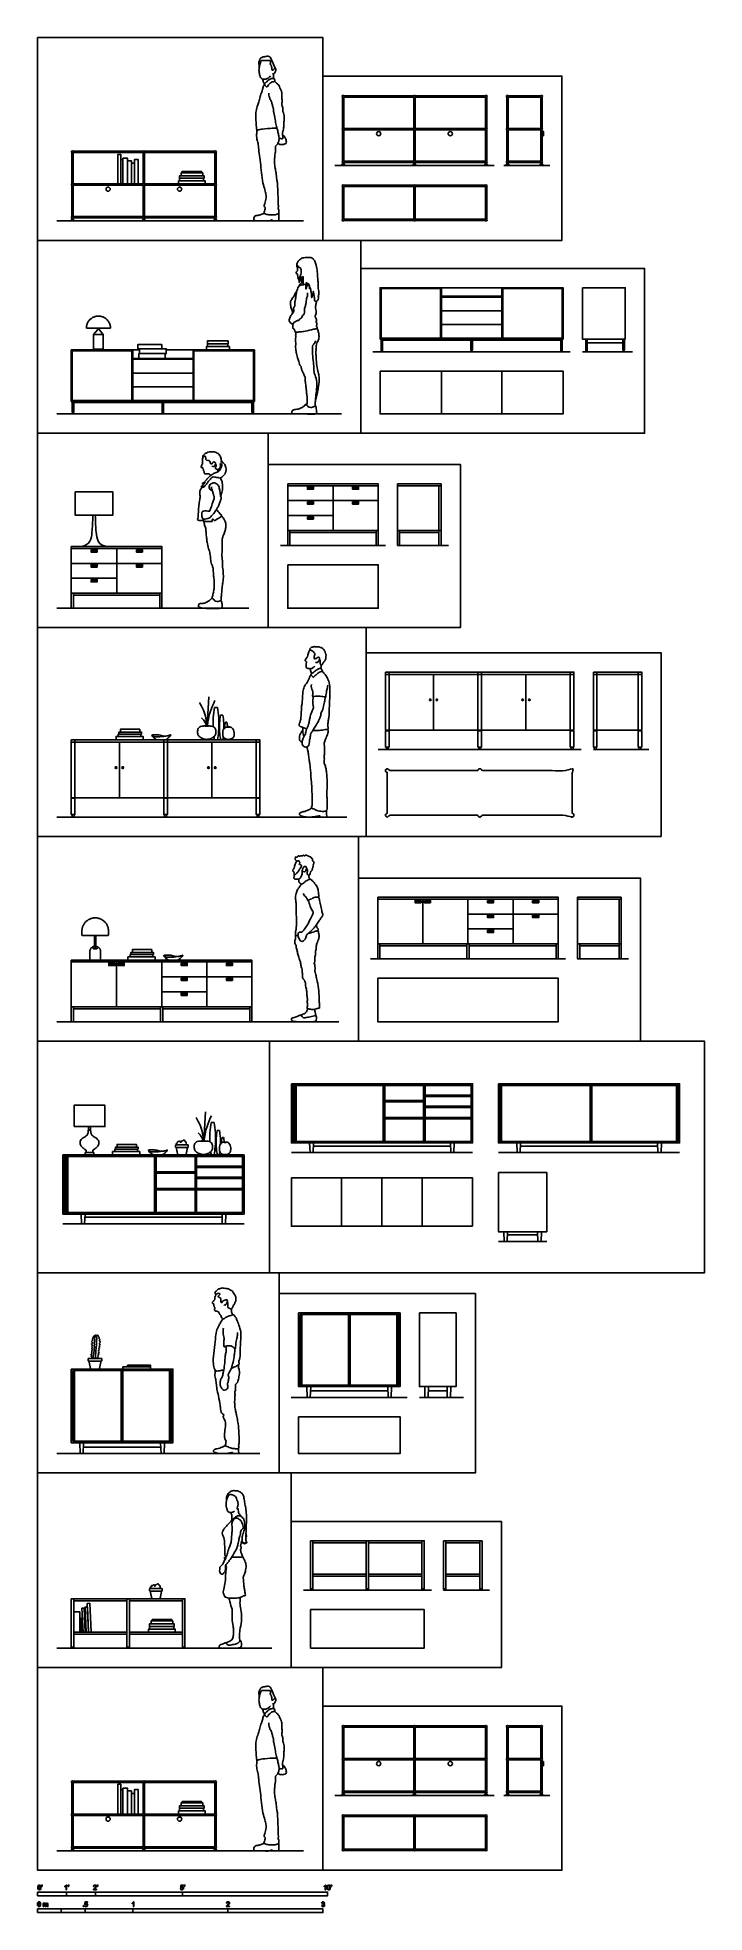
# Model space of a CAD drawing. Header units: millimetres. Extents: x 0.1 to 7.1, y -0.3 to 19.4.
import ezdxf

# ---------------------------------------------------------------- set-up
doc = ezdxf.new("R2010")
doc.units = ezdxf.units.MM
for name, color, linetype, true_color in [('AG-DETAILS', 7, 'Continuous', 0x66ffff), ('AG-DIAGRAM', 7, 'Continuous', 0xfecc66), ('AG-FURNITURE', 7, 'Continuous', 0x66ccff), ('AG-OBJECTS', 7, 'Continuous', 0xcc66ff), ('AG-PEOPLE', 7, 'Continuous', 0xfc6666), ('N-SYMB', 7, 'Continuous', 0x800040), ('X-VPRT', 6, 'Continuous', 0xff00ff)]:
    doc.layers.add(name, color=color, linetype=linetype, true_color=true_color)

msp = doc.modelspace()

# ---------------------------------------------------------------- linework, layer by layer
at = {"layer": 'AG-DETAILS'}
for p, q in [((4.307, 16.527), (4.942, 16.527)), ((4.307, 16.383), (4.942, 16.383)), ((1.062, 15.873), (1.697, 15.873)), ((1.062, 15.729), (1.697, 15.729)), ((4.691, 12.702), (4.691, 12.728)), ((4.729, 12.702), (4.729, 12.728)), ((5.662, 12.702), (5.662, 12.728)), ((6.374, 12.702), (6.374, 12.728)), ((1.389, 11.991), (1.389, 12.017)), ((1.427, 11.991), (1.427, 12.017)), ((2.36, 11.991), (2.36, 12.017))]:
    msp.add_line(p, q, dxfattribs=at)
for points in [[(5.367, 18.368), (5.367, 18.413), (5.379, 18.413), (5.379, 18.368)], [(4.297, 16.239), (4.297, 16.671), (4.297, 16.76), (3.672, 16.76), (3.672, 16.239)], [(4.951, 16.239), (5.577, 16.239), (5.577, 16.76), (4.951, 16.76), (4.951, 16.671)], [(4.307, 16.239), (4.942, 16.239), (4.942, 16.671), (4.307, 16.671)], [(1.052, 15.585), (1.052, 16.017), (1.052, 16.106), (0.427, 16.106), (0.427, 15.585)], [(1.062, 15.585), (1.697, 15.585), (1.697, 16.017), (1.062, 16.017)], [(1.706, 15.585), (2.332, 15.585), (2.332, 16.106), (1.706, 16.106), (1.706, 16.017)], [(4.618, 16.115), (4.63, 16.115), (4.63, 16.096), (4.618, 16.096)], [(1.373, 15.461), (1.386, 15.461), (1.386, 15.442), (1.373, 15.442)], [(2.898, 14.676), (2.898, 14.65), (2.961, 14.65), (2.961, 14.676)], [(3.374, 14.676), (3.374, 14.65), (3.437, 14.65), (3.437, 14.676)], [(2.898, 14.519), (2.898, 14.494), (2.961, 14.494), (2.961, 14.519)], [(3.374, 14.519), (3.374, 14.494), (3.437, 14.494), (3.437, 14.519)], [(2.898, 14.362), (2.898, 14.337), (2.961, 14.337), (2.961, 14.362)], [(0.624, 14.015), (0.624, 13.99), (0.688, 13.99), (0.688, 14.015)], [(1.101, 14.015), (1.101, 13.99), (1.164, 13.99), (1.164, 14.015)], [(0.624, 13.859), (0.624, 13.833), (0.688, 13.833), (0.688, 13.859)], [(1.101, 13.859), (1.101, 13.833), (1.164, 13.833), (1.164, 13.859)], [(0.624, 13.702), (0.624, 13.676), (0.688, 13.676), (0.688, 13.702)], [(4.199, 12.436), (4.194, 12.444), (4.184, 12.444), (4.18, 12.436), (4.184, 12.428), (4.194, 12.428)], [(4.249, 12.436), (4.254, 12.444), (4.264, 12.444), (4.269, 12.436), (4.264, 12.428), (4.254, 12.428)], [(5.17, 12.436), (5.165, 12.444), (5.156, 12.444), (5.151, 12.436), (5.156, 12.428), (5.165, 12.428)], [(5.221, 12.436), (5.226, 12.444), (5.235, 12.444), (5.24, 12.436), (5.235, 12.428), (5.226, 12.428)], [(0.897, 11.725), (0.892, 11.733), (0.882, 11.733), (0.878, 11.725), (0.882, 11.716), (0.892, 11.716)], [(0.947, 11.725), (0.952, 11.733), (0.962, 11.733), (0.967, 11.725), (0.962, 11.716), (0.952, 11.716)], [(1.868, 11.725), (1.863, 11.733), (1.854, 11.733), (1.849, 11.725), (1.854, 11.716), (1.863, 11.716)], [(1.919, 11.725), (1.924, 11.733), (1.933, 11.733), (1.938, 11.725), (1.933, 11.716), (1.924, 11.716)], [(4.094, 10.328), (4.094, 10.303), (4.03, 10.303), (4.03, 10.328)], [(4.129, 10.328), (4.129, 10.303), (4.192, 10.303), (4.192, 10.328)], [(4.792, 10.328), (4.792, 10.303), (4.855, 10.303), (4.855, 10.328)], [(5.266, 10.328), (5.266, 10.303), (5.33, 10.303), (5.33, 10.328)], [(4.792, 10.171), (4.792, 10.146), (4.855, 10.146), (4.855, 10.171)], [(5.266, 10.171), (5.266, 10.146), (5.33, 10.146), (5.33, 10.171)], [(4.792, 10.015), (4.792, 9.989), (4.855, 9.989), (4.855, 10.015)], [(0.875, 9.668), (0.875, 9.642), (0.811, 9.642), (0.811, 9.668)], [(0.909, 9.668), (0.909, 9.642), (0.973, 9.642), (0.973, 9.668)], [(1.572, 9.668), (1.572, 9.642), (1.636, 9.642), (1.636, 9.668)], [(2.047, 9.668), (2.047, 9.642), (2.11, 9.642), (2.11, 9.668)], [(1.572, 9.511), (1.572, 9.486), (1.636, 9.486), (1.636, 9.511)], [(2.047, 9.511), (2.047, 9.486), (2.11, 9.486), (2.11, 9.511)], [(1.572, 9.354), (1.572, 9.329), (1.636, 9.329), (1.636, 9.354)], [(5.367, 1.229), (5.367, 1.273), (5.379, 1.273), (5.379, 1.229)]]:
    msp.add_lwpolyline(points, close=True, dxfattribs=at)
for points in [[(4.307, 16.769), (4.942, 16.769)], [(0.657, 16.279), (0.746, 16.279)], [(4.616, 16.217), (4.616, 16.115), (4.632, 16.115), (4.632, 16.217)], [(1.062, 16.115), (1.135, 16.115)], [(1.414, 16.115), (1.697, 16.115)], [(1.371, 15.563), (1.371, 15.461), (1.387, 15.461), (1.387, 15.563)], [(2.961, 14.666), (2.898, 14.666)], [(3.437, 14.666), (3.374, 14.666)], [(2.961, 14.509), (2.898, 14.509)], [(3.437, 14.509), (3.374, 14.509)], [(2.961, 14.353), (2.898, 14.353)], [(0.688, 14.006), (0.624, 14.006)], [(1.164, 14.006), (1.101, 14.006)], [(0.688, 13.849), (0.624, 13.849)], [(1.164, 13.849), (1.101, 13.849)], [(0.688, 13.692), (0.624, 13.692)], [(3.757, 12.702), (3.757, 12.728)], [(5.942, 12.702), (5.942, 12.728)], [(0.455, 11.991), (0.455, 12.017)], [(4.03, 10.318), (4.094, 10.318)], [(4.192, 10.318), (4.129, 10.318)], [(4.855, 10.318), (4.792, 10.318)], [(5.33, 10.318), (5.266, 10.318)], [(4.855, 10.162), (4.792, 10.162)], [(5.33, 10.162), (5.266, 10.162)], [(4.855, 10.005), (4.792, 10.005)], [(0.811, 9.658), (0.875, 9.658)], [(0.973, 9.658), (0.909, 9.658)], [(1.636, 9.658), (1.572, 9.658)], [(1.636, 9.501), (1.572, 9.501)], [(2.11, 9.658), (2.047, 9.658)], [(2.11, 9.501), (2.047, 9.501)], [(1.636, 9.345), (1.572, 9.345)]]:
    msp.add_lwpolyline(points, dxfattribs=at)
for centre in [(3.648, 18.39), (4.4, 18.39), (0.804, 17.806), (1.555, 17.806), (3.648, 1.251), (4.4, 1.251), (0.804, 0.667), (1.555, 0.667)]:
    msp.add_circle(centre, 0.0222, dxfattribs=at)
for points, weights, knots in [([(0.662, 9.843), (0.641, 9.84), (0.641, 9.83), (0.641, 9.817), (0.668, 9.817), (0.695, 9.817), (0.695, 9.83), (0.695, 9.84), (0.674, 9.843)], [0.925666080727, 0.75078832374, 1, 0.707106781187, 1, 0.707106781187, 1, 0.75078832374, 0.925666080727], [0.0762193, 0.0762193, 0.0762193, 0.1326547, 0.1326547, 0.198982, 0.198982, 0.2653094, 0.2653094, 0.3217448, 0.3217448, 0.3217448]), ([(0.664, 9.838), (0.659, 9.831), (0.668, 9.831), (0.677, 9.831), (0.673, 9.838)], [0.86814425956, 0.707106781187, 1, 0.707106781187, 0.86814425956], [0.02771049, 0.02771049, 0.02771049, 0.06193781, 0.06193781, 0.09616512, 0.09616512, 0.09616512])]:
    msp.add_rational_spline(points, weights, degree=2, knots=knots, dxfattribs=at)
at = {"layer": 'AG-DIAGRAM'}
for p, q in [((4.862, 18.056), (3.186, 18.056)), ((4.964, 18.056), (5.446, 18.056)), ((2.856, 17.472), (0.265, 17.472)), ((5.662, 16.096), (3.586, 16.096)), ((6.316, 16.096), (5.789, 16.096)), ((3.256, 15.442), (0.265, 15.442)), ((3.719, 14.06), (2.614, 14.06)), ((3.846, 14.06), (4.38, 14.06)), ((2.284, 13.399), (0.265, 13.399)), ((5.777, 11.915), (3.643, 11.915)), ((5.904, 11.915), (6.488, 11.915)), ((3.313, 11.204), (0.265, 11.204)), ((5.612, 9.712), (3.561, 9.712)), ((5.739, 9.712), (6.272, 9.712)), ((3.23, 9.052), (0.265, 9.052)), ((3.948, 5.101), (2.729, 5.101)), ((4.075, 5.101), (4.538, 5.101)), ((2.398, 4.511), (0.265, 4.511)), ((4.202, 3.074), (2.856, 3.074)), ((4.329, 3.074), (4.811, 3.074)), ((2.525, 2.465), (0.265, 2.465)), ((4.862, 0.916), (3.186, 0.916)), ((4.964, 0.916), (5.446, 0.916)), ((2.856, 0.332), (0.265, 0.332))]:
    msp.add_line(p, q, dxfattribs=at)
for points in [[(2.73, 7.675), (4.635, 7.675)], [(4.906, 7.675), (6.811, 7.675)], [(3.258, 6.901), (3.258, 7.409)], [(3.682, 6.901), (3.682, 7.409)], [(4.106, 6.901), (4.106, 7.409)], [(0.328, 6.928), (2.233, 6.928)], [(4.906, 6.742), (5.414, 6.742)]]:
    msp.add_lwpolyline(points, dxfattribs=at)
at = {"layer": 'AG-FURNITURE'}
for p, q in [((3.266, 18.446), (3.266, 18.774)), ((3.28, 18.789), (4.017, 18.789)), ((4.017, 18.775), (3.28, 18.775)), ((3.28, 18.774), (3.28, 18.446)), ((4.017, 18.774), (4.017, 18.446)), ((4.031, 18.446), (4.031, 18.774)), ((4.032, 18.789), (4.768, 18.789)), ((4.768, 18.775), (4.032, 18.775)), ((4.769, 18.774), (4.769, 18.446)), ((4.783, 18.446), (4.783, 18.774)), ((4.993, 18.446), (4.993, 18.774)), ((5.007, 18.774), (5.007, 18.446)), ((5.008, 18.789), (5.352, 18.789)), ((5.352, 18.775), (5.008, 18.775)), ((5.353, 18.774), (5.353, 18.446)), ((5.367, 18.446), (5.367, 18.774)), ((3.266, 18.453), (3.266, 18.622)), ((3.28, 18.622), (3.28, 18.453)), ((4.017, 18.622), (4.017, 18.453)), ((4.031, 18.453), (4.031, 18.622)), ((4.769, 18.622), (4.769, 18.453)), ((4.783, 18.453), (4.783, 18.622)), ((4.993, 18.453), (4.993, 18.622)), ((5.007, 18.622), (5.007, 18.453)), ((5.353, 18.622), (5.353, 18.453)), ((5.367, 18.453), (5.367, 18.622)), ((3.266, 18.102), (3.266, 18.43)), ((3.28, 18.445), (4.017, 18.445)), ((4.017, 18.431), (3.28, 18.431)), ((3.28, 18.43), (3.28, 18.102)), ((4.017, 18.43), (4.017, 18.102)), ((4.031, 18.102), (4.031, 18.43)), ((4.032, 18.445), (4.768, 18.445)), ((4.768, 18.431), (4.032, 18.431)), ((4.769, 18.43), (4.769, 18.102)), ((4.783, 18.102), (4.783, 18.43)), ((4.993, 18.102), (4.993, 18.43)), ((5.007, 18.43), (5.007, 18.102)), ((5.008, 18.445), (5.352, 18.445)), ((5.352, 18.431), (5.008, 18.431)), ((5.353, 18.43), (5.353, 18.102)), ((5.367, 18.102), (5.367, 18.43)), ((0.421, 17.862), (0.421, 18.19)), ((0.435, 18.19), (0.435, 17.862)), ((0.436, 18.205), (1.172, 18.205)), ((1.172, 18.191), (0.436, 18.191)), ((1.173, 18.19), (1.173, 17.862)), ((1.186, 17.862), (1.186, 18.19)), ((1.187, 18.205), (1.923, 18.205)), ((1.923, 18.191), (1.187, 18.191)), ((1.924, 18.19), (1.924, 17.862)), ((1.938, 17.862), (1.938, 18.19)), ((0.421, 17.869), (0.421, 18.038)), ((0.435, 18.038), (0.435, 17.869)), ((1.173, 18.038), (1.173, 17.869)), ((1.186, 17.869), (1.186, 18.038)), ((1.924, 18.038), (1.924, 17.869)), ((1.938, 17.869), (1.938, 18.038)), ((3.267, 18.085), (3.267, 18.078)), ((3.278, 18.078), (3.278, 18.085)), ((3.28, 18.101), (4.017, 18.101)), ((4.017, 18.087), (3.28, 18.087)), ((4.019, 18.078), (4.019, 18.085)), ((4.029, 18.085), (4.029, 18.078)), ((4.032, 18.101), (4.768, 18.101)), ((4.768, 18.087), (4.032, 18.087)), ((4.771, 18.078), (4.771, 18.085)), ((4.781, 18.085), (4.781, 18.078)), ((4.995, 18.085), (4.995, 18.078)), ((5.005, 18.078), (5.005, 18.085)), ((5.008, 18.101), (5.352, 18.101)), ((5.352, 18.087), (5.008, 18.087)), ((5.355, 18.078), (5.355, 18.085)), ((5.365, 18.085), (5.365, 18.078)), ((0.421, 17.518), (0.421, 17.846)), ((0.435, 17.846), (0.435, 17.518)), ((0.436, 17.861), (1.172, 17.861)), ((1.172, 17.847), (0.436, 17.847)), ((1.173, 17.846), (1.173, 17.518)), ((1.186, 17.518), (1.186, 17.846)), ((1.187, 17.861), (1.923, 17.861)), ((1.923, 17.847), (1.187, 17.847)), ((1.924, 17.846), (1.924, 17.518)), ((1.938, 17.518), (1.938, 17.846)), ((3.266, 17.49), (3.266, 17.834)), ((3.28, 17.849), (4.016, 17.849)), ((4.016, 17.835), (3.28, 17.835)), ((3.28, 17.834), (3.28, 17.49)), ((4.017, 17.834), (4.017, 17.49)), ((4.031, 17.49), (4.031, 17.834)), ((4.032, 17.849), (4.768, 17.849)), ((4.768, 17.835), (4.032, 17.835)), ((4.769, 17.834), (4.769, 17.49)), ((4.783, 17.49), (4.783, 17.834)), ((0.423, 17.501), (0.423, 17.494)), ((0.433, 17.494), (0.433, 17.501)), ((0.436, 17.517), (1.172, 17.517)), ((1.172, 17.503), (0.436, 17.503)), ((1.174, 17.494), (1.174, 17.501)), ((1.185, 17.501), (1.185, 17.494)), ((1.187, 17.517), (1.923, 17.517)), ((1.923, 17.503), (1.187, 17.503)), ((1.926, 17.494), (1.926, 17.501)), ((1.936, 17.501), (1.936, 17.494)), ((3.28, 17.489), (4.016, 17.489)), ((4.016, 17.475), (3.28, 17.475)), ((4.032, 17.489), (4.768, 17.489)), ((4.768, 17.475), (4.032, 17.475)), ((4.307, 15.442), (4.307, 15.893)), ((4.942, 15.893), (4.942, 15.442)), ((3.168, 14.218), (3.168, 14.688)), ((4.281, 14.218), (4.281, 14.688)), ((3.168, 14.532), (2.691, 14.532)), ((3.643, 14.532), (3.168, 14.532)), ((3.168, 14.375), (2.691, 14.375)), ((2.713, 14.196), (3.621, 14.196)), ((3.868, 14.196), (4.281, 14.196)), ((0.895, 13.558), (0.895, 14.028)), ((0.895, 13.871), (0.417, 13.871)), ((1.37, 13.871), (0.895, 13.871)), ((0.895, 13.715), (0.417, 13.715)), ((0.439, 13.536), (1.348, 13.536)), ((4.224, 12.118), (4.224, 12.702)), ((5.196, 12.118), (5.196, 12.702)), ((4.691, 12.118), (3.757, 12.118)), ((5.662, 12.118), (4.729, 12.118)), ((5.942, 12.118), (6.374, 12.118)), ((0.922, 11.407), (0.922, 11.991)), ((1.894, 11.407), (1.894, 11.991)), ((1.389, 11.407), (0.455, 11.407)), ((2.36, 11.407), (1.427, 11.407)), ((4.111, 9.871), (4.111, 10.341)), ((5.061, 9.871), (5.061, 10.341)), ((6.174, 9.871), (6.174, 10.341)), ((5.061, 10.184), (4.586, 10.184)), ((5.535, 10.184), (5.061, 10.184)), ((5.061, 10.027), (4.586, 10.027)), ((0.892, 9.21), (0.892, 9.68)), ((1.841, 9.21), (1.841, 9.68)), ((5.761, 9.849), (6.174, 9.849)), ((1.841, 9.524), (1.367, 9.524)), ((2.316, 9.524), (1.841, 9.524)), ((1.841, 9.367), (1.367, 9.367)), ((4.17, 5.171), (4.367, 5.171)), ((2.957, 3.595), (3.516, 3.595)), ((2.957, 3.573), (3.516, 3.573)), ((3.541, 3.595), (4.1, 3.595)), ((3.541, 3.573), (4.1, 3.573)), ((2.957, 3.244), (3.516, 3.244)), ((2.957, 3.222), (3.516, 3.222)), ((3.541, 3.244), (4.1, 3.244)), ((3.541, 3.222), (4.1, 3.222)), ((0.443, 2.985), (1.001, 2.985)), ((0.443, 2.963), (1.001, 2.963)), ((1.027, 2.985), (1.586, 2.985)), ((1.027, 2.963), (1.586, 2.963)), ((0.443, 2.634), (1.001, 2.634)), ((0.443, 2.612), (1.001, 2.612)), ((1.027, 2.634), (1.586, 2.634)), ((1.027, 2.612), (1.586, 2.612)), ((3.266, 1.306), (3.266, 1.635)), ((3.28, 1.649), (4.017, 1.649)), ((4.017, 1.635), (3.28, 1.635)), ((3.28, 1.635), (3.28, 1.306)), ((4.017, 1.635), (4.017, 1.306)), ((4.031, 1.306), (4.031, 1.635)), ((4.032, 1.649), (4.768, 1.649)), ((4.768, 1.635), (4.032, 1.635)), ((4.769, 1.635), (4.769, 1.306)), ((4.783, 1.306), (4.783, 1.635)), ((4.993, 1.306), (4.993, 1.635)), ((5.007, 1.635), (5.007, 1.306)), ((5.008, 1.649), (5.352, 1.649)), ((5.352, 1.635), (5.008, 1.635)), ((5.353, 1.635), (5.353, 1.306)), ((5.367, 1.306), (5.367, 1.635)), ((3.266, 1.314), (3.266, 1.482)), ((3.28, 1.482), (3.28, 1.314)), ((4.017, 1.482), (4.017, 1.314)), ((4.031, 1.314), (4.031, 1.482)), ((4.769, 1.482), (4.769, 1.314)), ((4.783, 1.314), (4.783, 1.482)), ((4.993, 1.314), (4.993, 1.482)), ((5.007, 1.482), (5.007, 1.314)), ((5.353, 1.482), (5.353, 1.314)), ((5.367, 1.314), (5.367, 1.482)), ((3.266, 0.962), (3.266, 1.291)), ((3.28, 1.305), (4.017, 1.305)), ((4.017, 1.291), (3.28, 1.291)), ((3.28, 1.291), (3.28, 0.962)), ((4.017, 1.291), (4.017, 0.962)), ((4.031, 0.962), (4.031, 1.291)), ((4.032, 1.305), (4.768, 1.305)), ((4.768, 1.291), (4.032, 1.291)), ((4.769, 1.291), (4.769, 0.962)), ((4.783, 0.962), (4.783, 1.291)), ((4.993, 0.962), (4.993, 1.291)), ((5.007, 1.291), (5.007, 0.962)), ((5.008, 1.305), (5.352, 1.305)), ((5.352, 1.291), (5.008, 1.291)), ((5.353, 1.291), (5.353, 0.962)), ((5.367, 0.962), (5.367, 1.291)), ((0.421, 0.722), (0.421, 1.05)), ((0.435, 1.05), (0.435, 0.722)), ((0.436, 1.065), (1.172, 1.065)), ((1.172, 1.051), (0.436, 1.051)), ((1.173, 1.05), (1.173, 0.722)), ((1.186, 0.722), (1.186, 1.05)), ((1.187, 1.065), (1.923, 1.065)), ((1.923, 1.051), (1.187, 1.051)), ((1.924, 1.05), (1.924, 0.722)), ((1.938, 0.722), (1.938, 1.05)), ((0.421, 0.73), (0.421, 0.898)), ((0.435, 0.898), (0.435, 0.73)), ((1.173, 0.898), (1.173, 0.73)), ((1.186, 0.73), (1.186, 0.898)), ((1.924, 0.898), (1.924, 0.73)), ((1.938, 0.73), (1.938, 0.898)), ((3.267, 0.945), (3.267, 0.939)), ((3.278, 0.939), (3.278, 0.945)), ((3.28, 0.961), (4.017, 0.961)), ((4.017, 0.947), (3.28, 0.947)), ((4.019, 0.939), (4.019, 0.945)), ((4.029, 0.945), (4.029, 0.939)), ((4.032, 0.961), (4.768, 0.961)), ((4.768, 0.947), (4.032, 0.947)), ((4.771, 0.939), (4.771, 0.945)), ((4.781, 0.945), (4.781, 0.939)), ((4.995, 0.945), (4.995, 0.939)), ((5.005, 0.939), (5.005, 0.945)), ((5.008, 0.961), (5.352, 0.961)), ((5.352, 0.947), (5.008, 0.947)), ((5.355, 0.939), (5.355, 0.945)), ((5.365, 0.945), (5.365, 0.939)), ((0.421, 0.378), (0.421, 0.706)), ((0.435, 0.706), (0.435, 0.378)), ((0.436, 0.721), (1.172, 0.721)), ((1.172, 0.707), (0.436, 0.707)), ((1.173, 0.706), (1.173, 0.378)), ((1.186, 0.378), (1.186, 0.706)), ((1.187, 0.721), (1.923, 0.721)), ((1.923, 0.707), (1.187, 0.707)), ((1.924, 0.706), (1.924, 0.378)), ((1.938, 0.378), (1.938, 0.706)), ((3.266, 0.35), (3.266, 0.695)), ((3.28, 0.71), (4.016, 0.71)), ((4.016, 0.696), (3.28, 0.696)), ((3.28, 0.695), (3.28, 0.35)), ((4.017, 0.695), (4.017, 0.35)), ((4.031, 0.35), (4.031, 0.695)), ((4.032, 0.71), (4.768, 0.71)), ((4.768, 0.696), (4.032, 0.696)), ((4.769, 0.695), (4.769, 0.35)), ((4.783, 0.35), (4.783, 0.695)), ((0.423, 0.361), (0.423, 0.354)), ((0.433, 0.354), (0.433, 0.361)), ((0.436, 0.377), (1.172, 0.377)), ((1.172, 0.363), (0.436, 0.363)), ((1.174, 0.354), (1.174, 0.361)), ((1.185, 0.361), (1.185, 0.354)), ((1.187, 0.377), (1.923, 0.377)), ((1.923, 0.363), (1.187, 0.363)), ((1.926, 0.354), (1.926, 0.361)), ((1.936, 0.361), (1.936, 0.354)), ((3.28, 0.35), (4.016, 0.35)), ((4.016, 0.336), (3.28, 0.336)), ((4.032, 0.35), (4.768, 0.35)), ((4.768, 0.336), (4.032, 0.336))]:
    msp.add_line(p, q, dxfattribs=at)
for points in [[(4.307, 16.769), (4.307, 16.68), (4.942, 16.68), (4.942, 16.769), (5.586, 16.769), (5.586, 16.229), (3.662, 16.229), (3.662, 16.769)], [(5.789, 16.769), (5.789, 16.229), (6.24, 16.229), (6.24, 16.769)], [(3.672, 16.229), (3.672, 16.115), (3.688, 16.115), (3.688, 16.229)], [(5.577, 16.229), (5.577, 16.115), (5.561, 16.115), (5.561, 16.229)], [(5.824, 16.229), (5.824, 16.115), (5.84, 16.115), (5.84, 16.229)], [(6.231, 16.229), (6.231, 16.115), (6.215, 16.115), (6.215, 16.229)], [(1.062, 16.115), (1.062, 16.026), (1.697, 16.026), (1.697, 16.115), (2.341, 16.115), (2.341, 15.575), (0.417, 15.575), (0.417, 16.115)], [(3.673, 16.115), (3.686, 16.115), (3.686, 16.096), (3.673, 16.096)], [(5.575, 16.115), (5.562, 16.115), (5.562, 16.096), (5.575, 16.096)], [(5.826, 16.115), (5.839, 16.115), (5.839, 16.096), (5.826, 16.096)], [(6.229, 16.115), (6.216, 16.115), (6.216, 16.096), (6.229, 16.096)], [(3.662, 15.893), (5.586, 15.893), (5.586, 15.442), (3.662, 15.442)], [(0.427, 15.575), (0.427, 15.461), (0.443, 15.461), (0.443, 15.575)], [(2.332, 15.575), (2.332, 15.461), (2.316, 15.461), (2.316, 15.575)], [(0.428, 15.461), (0.441, 15.461), (0.441, 15.442), (0.428, 15.442)], [(2.33, 15.461), (2.317, 15.461), (2.317, 15.442), (2.33, 15.442)], [(2.691, 14.707), (3.643, 14.707), (3.643, 14.688), (2.691, 14.688)], [(2.691, 14.688), (2.691, 14.218), (3.643, 14.218), (3.643, 14.688)], [(3.846, 14.707), (4.303, 14.707), (4.303, 14.688), (3.846, 14.688)], [(3.846, 14.688), (3.846, 14.218), (4.303, 14.218), (4.303, 14.688)], [(2.691, 14.218), (2.691, 14.06), (2.713, 14.06), (2.713, 14.218)], [(3.621, 14.218), (3.621, 14.06), (3.643, 14.06), (3.643, 14.218)], [(3.846, 14.218), (3.846, 14.06), (3.868, 14.06), (3.868, 14.218)], [(4.281, 14.218), (4.281, 14.06), (4.303, 14.06), (4.303, 14.218)], [(0.417, 14.047), (1.37, 14.047), (1.37, 14.028), (0.417, 14.028)], [(0.417, 14.028), (0.417, 13.558), (1.37, 13.558), (1.37, 14.028)], [(2.691, 13.856), (3.643, 13.856), (3.643, 13.399), (2.691, 13.399)], [(0.417, 13.558), (0.417, 13.399), (0.439, 13.399), (0.439, 13.558)], [(1.348, 13.558), (1.348, 13.399), (1.37, 13.399), (1.37, 13.558)], [(3.719, 12.728), (3.719, 12.702), (5.7, 12.702), (5.7, 12.728)], [(3.719, 12.702), (3.757, 12.702), (3.757, 12.118), (3.719, 12.118)], [(4.729, 12.702), (4.691, 12.702), (4.691, 12.118), (4.729, 12.118)], [(5.7, 12.702), (5.662, 12.702), (5.662, 12.118), (5.7, 12.118)], [(5.904, 12.728), (5.904, 12.702), (6.412, 12.702), (6.412, 12.728)], [(5.904, 12.702), (5.942, 12.702), (5.942, 12.118), (5.904, 12.118)], [(6.412, 12.702), (6.374, 12.702), (6.374, 12.118), (6.412, 12.118)], [(3.719, 12.112), (3.757, 12.112), (3.757, 11.94), (3.719, 11.94)], [(3.726, 12.118), (3.751, 12.118), (3.751, 12.112), (3.726, 12.112)], [(4.729, 12.112), (4.691, 12.112), (4.691, 11.94), (4.729, 11.94)], [(4.723, 12.118), (4.697, 12.118), (4.697, 12.112), (4.723, 12.112)], [(5.7, 12.112), (5.662, 12.112), (5.662, 11.94), (5.7, 11.94)], [(5.694, 12.118), (5.669, 12.118), (5.669, 12.112), (5.694, 12.112)], [(5.904, 12.112), (5.942, 12.112), (5.942, 11.94), (5.904, 11.94)], [(5.91, 12.118), (5.935, 12.118), (5.935, 12.112), (5.91, 12.112)], [(6.412, 12.112), (6.374, 12.112), (6.374, 11.94), (6.412, 11.94)], [(6.405, 12.118), (6.38, 12.118), (6.38, 12.112), (6.405, 12.112)], [(0.417, 12.017), (0.417, 11.991), (2.398, 11.991), (2.398, 12.017)], [(0.417, 11.991), (0.455, 11.991), (0.455, 11.407), (0.417, 11.407)], [(1.427, 11.991), (1.389, 11.991), (1.389, 11.407), (1.427, 11.407)], [(2.398, 11.991), (2.36, 11.991), (2.36, 11.407), (2.398, 11.407)], [(3.729, 11.94), (3.748, 11.94), (3.748, 11.915), (3.729, 11.915)], [(4.719, 11.94), (4.7, 11.94), (4.7, 11.915), (4.719, 11.915)], [(5.691, 11.94), (5.672, 11.94), (5.672, 11.915), (5.691, 11.915)], [(5.913, 11.94), (5.932, 11.94), (5.932, 11.915), (5.913, 11.915)], [(6.402, 11.94), (6.383, 11.94), (6.383, 11.915), (6.402, 11.915)], [(0.417, 11.401), (0.455, 11.401), (0.455, 11.229), (0.417, 11.229)], [(0.424, 11.407), (0.449, 11.407), (0.449, 11.401), (0.424, 11.401)], [(1.427, 11.401), (1.389, 11.401), (1.389, 11.229), (1.427, 11.229)], [(1.421, 11.407), (1.395, 11.407), (1.395, 11.401), (1.421, 11.401)], [(2.398, 11.401), (2.36, 11.401), (2.36, 11.229), (2.398, 11.229)], [(2.392, 11.407), (2.367, 11.407), (2.367, 11.401), (2.392, 11.401)], [(0.427, 11.229), (0.446, 11.229), (0.446, 11.204), (0.427, 11.204)], [(1.417, 11.229), (1.398, 11.229), (1.398, 11.204), (1.417, 11.204)], [(2.389, 11.229), (2.37, 11.229), (2.37, 11.204), (2.389, 11.204)], [(3.637, 10.36), (5.535, 10.36), (5.535, 10.341), (3.637, 10.341)], [(3.637, 10.341), (3.637, 9.871), (5.535, 9.871), (5.535, 10.341)], [(5.739, 10.36), (6.196, 10.36), (6.196, 10.341), (5.739, 10.341)], [(5.739, 10.341), (5.739, 9.871), (6.196, 9.871), (6.196, 10.341)], [(3.637, 9.871), (3.637, 9.712), (3.659, 9.712), (3.659, 9.871)], [(4.575, 9.871), (4.575, 9.712), (4.597, 9.712), (4.597, 9.871)], [(5.513, 9.871), (5.513, 9.712), (5.535, 9.712), (5.535, 9.871)], [(5.739, 9.871), (5.739, 9.712), (5.761, 9.712), (5.761, 9.871)], [(6.174, 9.871), (6.174, 9.712), (6.196, 9.712), (6.196, 9.871)], [(0.417, 9.699), (2.316, 9.699), (2.316, 9.68), (0.417, 9.68)], [(0.417, 9.68), (0.417, 9.21), (2.316, 9.21), (2.316, 9.68)], [(3.637, 9.509), (5.535, 9.509), (5.535, 9.052), (3.637, 9.052)], [(0.417, 9.21), (0.417, 9.052), (0.439, 9.052), (0.439, 9.21)], [(1.355, 9.21), (1.355, 9.052), (1.378, 9.052), (1.378, 9.21)], [(2.294, 9.21), (2.294, 9.052), (2.316, 9.052), (2.316, 9.21)], [(2.73, 8.399), (4.635, 8.399), (4.635, 7.777), (2.73, 7.777)], [(2.746, 7.794), (2.73, 7.794), (2.73, 8.382), (2.746, 8.382)], [(2.763, 7.794), (2.746, 7.794), (2.746, 8.382), (2.763, 8.382)], [(2.746, 8.382), (4.618, 8.382), (4.618, 7.794), (2.746, 7.794)], [(2.78, 7.794), (2.763, 7.794), (2.763, 8.382), (2.78, 8.382)], [(3.695, 7.794), (3.695, 8.382), (3.711, 8.382), (3.711, 7.794)], [(4.119, 7.794), (4.119, 8.382), (4.135, 8.382), (4.135, 7.794)], [(4.906, 8.399), (6.811, 8.399), (6.811, 7.777), (4.906, 7.777)], [(4.923, 7.794), (4.906, 7.794), (4.906, 8.382), (4.923, 8.382)], [(4.94, 7.794), (4.923, 7.794), (4.923, 8.382), (4.94, 8.382)], [(4.923, 8.382), (6.794, 8.382), (6.794, 7.794), (4.923, 7.794)], [(5.871, 7.794), (5.871, 8.382), (5.887, 8.382), (5.887, 7.794)], [(6.794, 7.794), (6.778, 7.794), (6.778, 8.382), (6.794, 8.382)], [(2.922, 7.777), (2.926, 7.675), (2.959, 7.675), (2.962, 7.777)], [(4.442, 7.777), (4.439, 7.675), (4.406, 7.675), (4.402, 7.777)], [(5.099, 7.777), (5.102, 7.675), (5.135, 7.675), (5.139, 7.777)], [(6.619, 7.777), (6.615, 7.675), (6.582, 7.675), (6.579, 7.777)], [(0.328, 7.652), (2.233, 7.652), (2.233, 7.029), (0.328, 7.029)], [(0.345, 7.046), (0.328, 7.046), (0.328, 7.635), (0.345, 7.635)], [(0.362, 7.046), (0.345, 7.046), (0.345, 7.635), (0.362, 7.635)], [(0.345, 7.635), (2.217, 7.635), (2.217, 7.046), (0.345, 7.046)], [(0.379, 7.046), (0.362, 7.046), (0.362, 7.635), (0.379, 7.635)], [(1.293, 7.046), (1.293, 7.635), (1.309, 7.635), (1.309, 7.046)], [(1.717, 7.046), (1.717, 7.635), (1.733, 7.635), (1.733, 7.046)], [(4.635, 6.901), (2.73, 6.901), (2.73, 7.409), (4.635, 7.409)], [(4.906, 7.466), (5.414, 7.466), (5.414, 6.844), (4.906, 6.844)], [(0.521, 7.029), (0.524, 6.928), (0.557, 6.928), (0.561, 7.029)], [(2.041, 7.029), (2.037, 6.928), (2.004, 6.928), (2.001, 7.029)], [(4.962, 6.844), (4.966, 6.742), (4.999, 6.742), (5.002, 6.844)], [(5.358, 6.844), (5.355, 6.742), (5.321, 6.742), (5.318, 6.844)], [(2.805, 5.99), (3.872, 5.99), (3.872, 5.216), (2.805, 5.216)], [(2.821, 5.974), (3.856, 5.974), (3.856, 5.231), (2.821, 5.231)], [(3.329, 5.974), (3.348, 5.974), (3.348, 5.231), (3.329, 5.231)], [(4.075, 5.99), (4.462, 5.99), (4.462, 5.216), (4.075, 5.216)], [(0.417, 5.4), (1.484, 5.4), (1.484, 4.625), (0.417, 4.625)], [(0.433, 5.384), (1.468, 5.384), (1.468, 4.641), (0.433, 4.641)], [(0.941, 5.384), (0.96, 5.384), (0.96, 4.641), (0.941, 4.641)], [(2.893, 5.216), (2.896, 5.101), (2.929, 5.101), (2.933, 5.216)], [(3.784, 5.216), (3.78, 5.101), (3.747, 5.101), (3.744, 5.216)], [(4.131, 5.216), (4.134, 5.101), (4.168, 5.101), (4.171, 5.216)], [(4.406, 5.216), (4.403, 5.101), (4.369, 5.101), (4.366, 5.216)], [(2.805, 4.898), (3.872, 4.898), (3.872, 4.511), (2.805, 4.511)], [(0.505, 4.625), (0.509, 4.511), (0.542, 4.511), (0.545, 4.625)], [(1.396, 4.625), (1.393, 4.511), (1.36, 4.511), (1.356, 4.625)], [(2.932, 3.595), (2.957, 3.595), (2.957, 3.087), (2.932, 3.087)], [(3.516, 3.595), (3.541, 3.595), (3.541, 3.087), (3.516, 3.087)], [(4.1, 3.595), (4.126, 3.595), (4.126, 3.087), (4.1, 3.087)], [(4.329, 3.595), (4.354, 3.595), (4.354, 3.087), (4.329, 3.087)], [(4.735, 3.595), (4.71, 3.595), (4.71, 3.087), (4.735, 3.087)], [(0.417, 2.985), (0.443, 2.985), (0.443, 2.477), (0.417, 2.477)], [(1.001, 2.985), (1.027, 2.985), (1.027, 2.477), (1.001, 2.477)], [(1.586, 2.985), (1.611, 2.985), (1.611, 2.477), (1.586, 2.477)], [(2.936, 3.087), (2.953, 3.087), (2.953, 3.082), (2.936, 3.082)], [(3.52, 3.087), (3.537, 3.087), (3.537, 3.082), (3.52, 3.082)], [(4.104, 3.087), (4.121, 3.087), (4.121, 3.082), (4.104, 3.082)], [(4.333, 3.087), (4.35, 3.087), (4.35, 3.082), (4.333, 3.082)], [(4.731, 3.087), (4.714, 3.087), (4.714, 3.082), (4.731, 3.082)], [(2.932, 2.871), (4.126, 2.871), (4.126, 2.465), (2.932, 2.465)], [(0.421, 2.477), (0.438, 2.477), (0.438, 2.472), (0.421, 2.472)], [(1.006, 2.477), (1.023, 2.477), (1.023, 2.472), (1.006, 2.472)], [(1.59, 2.477), (1.607, 2.477), (1.607, 2.472), (1.59, 2.472)]]:
    msp.add_lwpolyline(points, close=True, dxfattribs=at)
for points in [[(3.688, 16.217), (5.561, 16.217)], [(5.84, 16.191), (6.215, 16.191)], [(0.443, 15.563), (2.316, 15.563)], [(4.586, 10.341), (4.586, 9.871)], [(1.367, 9.68), (1.367, 9.21)], [(3.659, 9.849), (4.575, 9.849)], [(4.597, 9.849), (5.513, 9.849)], [(0.439, 9.188), (1.355, 9.188)], [(1.378, 9.188), (2.294, 9.188)], [(4.135, 8.281), (4.618, 8.281)], [(3.711, 8.223), (4.119, 8.223)], [(3.711, 8.208), (4.119, 8.208)], [(4.135, 8.266), (4.618, 8.266)], [(4.135, 8.165), (4.618, 8.165)], [(4.135, 8.15), (4.618, 8.15)], [(3.711, 8.045), (4.119, 8.045)], [(3.711, 8.03), (4.119, 8.03)], [(4.135, 8.045), (4.618, 8.045)], [(4.135, 8.03), (4.618, 8.03)], [(2.961, 7.745), (4.403, 7.745)], [(4.426, 7.777), (2.962, 7.777)], [(5.137, 7.745), (6.58, 7.745)], [(6.602, 7.777), (5.139, 7.777)], [(1.733, 7.534), (2.217, 7.534)], [(1.733, 7.518), (2.217, 7.518)], [(1.309, 7.475), (1.717, 7.475)], [(1.309, 7.46), (1.717, 7.46)], [(1.309, 7.298), (1.717, 7.298)], [(1.733, 7.417), (2.217, 7.417)], [(1.733, 7.402), (2.217, 7.402)], [(1.733, 7.298), (2.217, 7.298)], [(1.309, 7.283), (1.717, 7.283)], [(1.733, 7.283), (2.217, 7.283)], [(0.56, 6.998), (2.002, 6.998)], [(2.024, 7.029), (0.561, 7.029)], [(5.001, 6.812), (5.319, 6.812)], [(2.84, 5.974), (2.84, 5.231)], [(3.837, 5.974), (3.837, 5.231)], [(0.452, 5.384), (0.452, 4.641)], [(1.449, 5.384), (1.449, 4.641)], [(3.745, 5.171), (3.338, 5.171), (2.931, 5.171)], [(1.358, 4.58), (0.951, 4.58), (0.544, 4.58)], [(4.354, 3.595), (4.71, 3.595)], [(4.354, 3.573), (4.71, 3.573)], [(4.354, 3.244), (4.71, 3.244)], [(4.354, 3.222), (4.71, 3.222)]]:
    msp.add_lwpolyline(points, dxfattribs=at)
for centre in [(3.273, 18.782), (4.024, 18.782), (4.776, 18.782), (5, 18.782), (5.36, 18.782), (3.273, 18.438), (4.024, 18.438), (4.776, 18.438), (5, 18.438), (5.36, 18.438), (0.428, 18.198), (1.18, 18.198), (1.931, 18.198), (3.273, 18.094), (4.024, 18.094), (4.776, 18.094), (5, 18.094), (5.36, 18.094), (0.428, 17.854), (1.18, 17.854), (1.931, 17.854), (3.273, 17.842), (4.024, 17.842), (4.776, 17.842), (0.428, 17.51), (1.18, 17.51), (1.931, 17.51), (3.273, 17.482), (4.024, 17.482), (4.776, 17.482), (3.273, 1.642), (4.024, 1.642), (4.776, 1.642), (5, 1.642), (5.36, 1.642), (3.273, 1.298), (4.024, 1.298), (4.776, 1.298), (5, 1.298), (5.36, 1.298), (0.428, 1.058), (1.18, 1.058), (1.931, 1.058), (3.273, 0.954), (4.024, 0.954), (4.776, 0.954), (5, 0.954), (5.36, 0.954), (0.428, 0.714), (1.18, 0.714), (1.931, 0.714), (3.273, 0.703), (4.024, 0.703), (4.776, 0.703), (0.428, 0.37), (1.18, 0.37), (1.931, 0.37), (3.273, 0.343), (4.024, 0.343), (4.776, 0.343)]:
    msp.add_circle(centre, 0.0105, dxfattribs=at)
for centre, start, end in [((2.936, 3.078), 90, 180), ((2.936, 3.078), 180, 270), ((2.953, 3.078), 0, 90), ((2.953, 3.078), 270, 0), ((3.52, 3.078), 90, 180), ((3.52, 3.078), 180, 270), ((3.537, 3.078), 0, 90), ((3.537, 3.078), 270, 0), ((4.104, 3.078), 90, 180), ((4.104, 3.078), 180, 270), ((4.122, 3.078), 0, 90), ((4.122, 3.078), 270, 0), ((4.333, 3.078), 90, 180), ((4.333, 3.078), 180, 270), ((4.35, 3.078), 0, 90), ((4.35, 3.078), 270, 0), ((4.714, 3.078), 90, 180), ((4.714, 3.078), 180, 270), ((4.731, 3.078), 0, 90), ((4.731, 3.078), 270, 0), ((0.421, 2.468), 90, 180), ((0.421, 2.468), 180, 270), ((0.439, 2.468), 0, 90), ((0.439, 2.468), 270, 0), ((1.005, 2.468), 90, 180), ((1.005, 2.468), 180, 270), ((1.023, 2.468), 0, 90), ((1.023, 2.468), 270, 0), ((1.59, 2.468), 90, 180), ((1.59, 2.468), 180, 270), ((1.607, 2.468), 0, 90), ((1.607, 2.468), 270, 0)]:
    msp.add_arc(centre, 0.00397, start, end, dxfattribs=at)
for points, weights, knots in [([(3.252, 18.06), (3.273, 18.056), (3.29, 18.056), (3.293, 18.056), (3.29, 18.065), (3.273, 18.065), (3.252, 18.06)], [1, 1, 1, 0.707106781187, 1, 1, 1], [0, 0, 0, 0.0726025, 0.0726025, 0.1308842, 0.1308842, 0.2034866, 0.2034866, 0.2034866]), ([(3.266, 18.065), (3.266, 18.07), (3.266, 18.075), (3.266, 18.079), (3.269, 18.079), (3.273, 18.079), (3.276, 18.079), (3.28, 18.079), (3.28, 18.075), (3.28, 18.07), (3.28, 18.065)], [1, 1, 1, 0.707106781187, 1, 1, 1, 0.707106781187, 1, 1, 1], [0, 0, 0, 0.0312756, 0.0312756, 0.0504231, 0.0504231, 0.0718771, 0.0718771, 0.0910246, 0.0910246, 0.1223002, 0.1223002, 0.1223002]), ([(4.045, 18.06), (4.024, 18.056), (4.007, 18.056), (4.003, 18.056), (4.007, 18.065), (4.024, 18.065), (4.045, 18.06)], [1, 1, 1, 0.707106781187, 1, 1, 1], [0, 0, 0, 0.0726025, 0.0726025, 0.1308842, 0.1308842, 0.2034866, 0.2034866, 0.2034866]), ([(4.031, 18.065), (4.031, 18.07), (4.031, 18.075), (4.031, 18.079), (4.028, 18.079), (4.024, 18.079), (4.021, 18.079), (4.017, 18.079), (4.017, 18.075), (4.017, 18.07), (4.017, 18.065)], [1, 1, 1, 0.707106781187, 1, 1, 1, 0.707106781187, 1, 1, 1], [0, 0, 0, 0.0312756, 0.0312756, 0.0504231, 0.0504231, 0.0718771, 0.0718771, 0.0910246, 0.0910246, 0.1223002, 0.1223002, 0.1223002]), ([(4.797, 18.06), (4.776, 18.056), (4.759, 18.056), (4.755, 18.056), (4.759, 18.065), (4.776, 18.065), (4.797, 18.06)], [1, 1, 1, 0.707106781187, 1, 1, 1], [0, 0, 0, 0.0726025, 0.0726025, 0.1308842, 0.1308842, 0.2034866, 0.2034866, 0.2034866]), ([(4.783, 18.065), (4.783, 18.07), (4.783, 18.075), (4.783, 18.079), (4.779, 18.079), (4.776, 18.079), (4.773, 18.079), (4.769, 18.079), (4.769, 18.075), (4.769, 18.07), (4.769, 18.065)], [1, 1, 1, 0.707106781187, 1, 1, 1, 0.707106781187, 1, 1, 1], [0, 0, 0, 0.0312756, 0.0312756, 0.0504231, 0.0504231, 0.0718771, 0.0718771, 0.0910246, 0.0910246, 0.1223002, 0.1223002, 0.1223002]), ([(4.979, 18.06), (5, 18.056), (5.017, 18.056), (5.021, 18.056), (5.017, 18.065), (5, 18.065), (4.979, 18.06)], [1, 1, 1, 0.707106781187, 1, 1, 1], [0, 0, 0, 0.0726025, 0.0726025, 0.1308842, 0.1308842, 0.2034866, 0.2034866, 0.2034866]), ([(4.993, 18.065), (4.993, 18.07), (4.993, 18.075), (4.993, 18.079), (4.996, 18.079), (5, 18.079), (5.003, 18.079), (5.007, 18.079), (5.007, 18.075), (5.007, 18.07), (5.007, 18.065)], [1, 1, 1, 0.707106781187, 1, 1, 1, 0.707106781187, 1, 1, 1], [0, 0, 0, 0.0312756, 0.0312756, 0.0504231, 0.0504231, 0.0718771, 0.0718771, 0.0910246, 0.0910246, 0.1223002, 0.1223002, 0.1223002]), ([(5.381, 18.06), (5.36, 18.056), (5.343, 18.056), (5.339, 18.056), (5.343, 18.065), (5.36, 18.065), (5.381, 18.06)], [1, 1, 1, 0.707106781187, 1, 1, 1], [0, 0, 0, 0.0726025, 0.0726025, 0.1308842, 0.1308842, 0.2034866, 0.2034866, 0.2034866]), ([(5.367, 18.065), (5.367, 18.07), (5.367, 18.075), (5.367, 18.079), (5.363, 18.079), (5.36, 18.079), (5.357, 18.079), (5.353, 18.079), (5.353, 18.075), (5.353, 18.07), (5.353, 18.065)], [1, 1, 1, 0.707106781187, 1, 1, 1, 0.707106781187, 1, 1, 1], [0, 0, 0, 0.0312756, 0.0312756, 0.0504231, 0.0504231, 0.0718771, 0.0718771, 0.0910246, 0.0910246, 0.1223002, 0.1223002, 0.1223002]), ([(0.407, 17.475), (0.428, 17.472), (0.445, 17.472), (0.449, 17.472), (0.445, 17.481), (0.428, 17.481), (0.407, 17.475)], [1, 1, 1, 0.707106781187, 1, 1, 1], [0, 0, 0, 0.0726025, 0.0726025, 0.1308842, 0.1308842, 0.2034866, 0.2034866, 0.2034866]), ([(0.421, 17.481), (0.421, 17.486), (0.421, 17.491), (0.421, 17.494), (0.424, 17.494), (0.428, 17.494), (0.431, 17.494), (0.435, 17.494), (0.435, 17.491), (0.435, 17.486), (0.435, 17.481)], [1, 1, 1, 0.707106781187, 1, 1, 1, 0.707106781187, 1, 1, 1], [0, 0, 0, 0.0312756, 0.0312756, 0.0504231, 0.0504231, 0.0718771, 0.0718771, 0.0910246, 0.0910246, 0.1223002, 0.1223002, 0.1223002]), ([(1.2, 17.475), (1.18, 17.472), (1.162, 17.472), (1.159, 17.472), (1.162, 17.481), (1.18, 17.481), (1.2, 17.475)], [1, 1, 1, 0.707106781187, 1, 1, 1], [0, 0, 0, 0.0726025, 0.0726025, 0.1308842, 0.1308842, 0.2034866, 0.2034866, 0.2034866]), ([(1.186, 17.481), (1.186, 17.486), (1.186, 17.491), (1.186, 17.494), (1.183, 17.494), (1.18, 17.494), (1.176, 17.494), (1.173, 17.494), (1.173, 17.491), (1.173, 17.486), (1.173, 17.481)], [1, 1, 1, 0.707106781187, 1, 1, 1, 0.707106781187, 1, 1, 1], [0, 0, 0, 0.0312756, 0.0312756, 0.0504231, 0.0504231, 0.0718771, 0.0718771, 0.0910246, 0.0910246, 0.1223002, 0.1223002, 0.1223002]), ([(1.952, 17.475), (1.931, 17.472), (1.914, 17.472), (1.91, 17.472), (1.914, 17.481), (1.931, 17.481), (1.952, 17.475)], [1, 1, 1, 0.707106781187, 1, 1, 1], [0, 0, 0, 0.0726025, 0.0726025, 0.1308842, 0.1308842, 0.2034866, 0.2034866, 0.2034866]), ([(1.938, 17.481), (1.938, 17.486), (1.938, 17.491), (1.938, 17.494), (1.934, 17.494), (1.931, 17.494), (1.928, 17.494), (1.924, 17.494), (1.924, 17.491), (1.924, 17.486), (1.924, 17.481)], [1, 1, 1, 0.707106781187, 1, 1, 1, 0.707106781187, 1, 1, 1], [0, 0, 0, 0.0312756, 0.0312756, 0.0504231, 0.0504231, 0.0718771, 0.0718771, 0.0910246, 0.0910246, 0.1223002, 0.1223002, 0.1223002]), ([(4.691, 11.223), (4.005, 11.223), (3.757, 11.223), (3.757, 11.204), (3.738, 11.204), (3.719, 11.204), (3.719, 11.223), (3.719, 11.242), (3.738, 11.242), (3.738, 11.413), (3.738, 11.674), (3.719, 11.674), (3.719, 11.693), (3.719, 11.712), (3.738, 11.712), (3.757, 11.712), (3.757, 11.693), (4.005, 11.693), (4.691, 11.693)], [1, 1, 1, 0.707106781187, 1, 0.707106781187, 1, 0.707106781187, 1, 1, 1, 0.707106781187, 1, 0.707106781187, 1, 0.707106781187, 1, 1, 1], [0.392699, 0.392699, 0.392699, 2.142699, 2.142699, 2.240874, 2.240874, 2.339049, 2.339049, 2.437223, 2.437223, 3.687456, 3.687456, 3.78563, 3.78563, 3.883805, 3.883805, 3.98198, 3.98198, 5.73198, 5.73198, 5.73198]), ([(4.691, 11.693), (4.691, 11.712), (4.71, 11.712), (4.729, 11.712), (4.729, 11.693), (4.977, 11.693), (5.662, 11.693), (5.662, 11.712), (5.681, 11.712), (5.7, 11.712), (5.7, 11.693), (5.7, 11.674), (5.681, 11.674), (5.681, 11.413), (5.681, 11.242)], [1, 0.707106781187, 1, 0.707106781187, 1, 1, 1, 0.707106781187, 1, 0.707106781187, 1, 0.707106781187, 0.986604927896, 0.986604927896, 0.986604927896], [3.78563, 3.78563, 3.78563, 3.883805, 3.883805, 3.98198, 3.98198, 5.73198, 5.73198, 5.830155, 5.830155, 5.928329, 5.928329, 6.028803, 6.028803, 7.279104, 7.279104, 7.279104]), ([(5.681, 11.242), (5.7, 11.242), (5.7, 11.223), (5.7, 11.204), (5.681, 11.204), (5.662, 11.204), (5.662, 11.223), (4.977, 11.223), (4.729, 11.223), (4.729, 11.204), (4.71, 11.204), (4.691, 11.204), (4.691, 11.223)], [0.986604927896, 0.707106781187, 1, 0.707106781187, 1, 0.707106781187, 1, 1, 1, 0.707106781187, 1, 0.707106781187, 1], [0.095876, 0.095876, 0.095876, 0.194151, 0.194151, 0.292427, 0.292427, 0.390702, 0.390702, 2.142498, 2.142498, 2.240773, 2.240773, 2.339049, 2.339049, 2.339049]), ([(3.252, 0.92), (3.273, 0.916), (3.29, 0.916), (3.293, 0.916), (3.29, 0.926), (3.273, 0.926), (3.252, 0.92)], [1, 1, 1, 0.707106781187, 1, 1, 1], [0, 0, 0, 0.0726025, 0.0726025, 0.1308842, 0.1308842, 0.2034866, 0.2034866, 0.2034866]), ([(3.266, 0.926), (3.266, 0.931), (3.266, 0.935), (3.266, 0.939), (3.269, 0.939), (3.273, 0.939), (3.276, 0.939), (3.28, 0.939), (3.28, 0.935), (3.28, 0.931), (3.28, 0.926)], [1, 1, 1, 0.707106781187, 1, 1, 1, 0.707106781187, 1, 1, 1], [0, 0, 0, 0.0312756, 0.0312756, 0.0504231, 0.0504231, 0.0718771, 0.0718771, 0.0910246, 0.0910246, 0.1223002, 0.1223002, 0.1223002]), ([(4.045, 0.92), (4.024, 0.916), (4.007, 0.916), (4.003, 0.916), (4.007, 0.926), (4.024, 0.926), (4.045, 0.92)], [1, 1, 1, 0.707106781187, 1, 1, 1], [0, 0, 0, 0.0726025, 0.0726025, 0.1308842, 0.1308842, 0.2034866, 0.2034866, 0.2034866]), ([(4.031, 0.926), (4.031, 0.931), (4.031, 0.935), (4.031, 0.939), (4.028, 0.939), (4.024, 0.939), (4.021, 0.939), (4.017, 0.939), (4.017, 0.935), (4.017, 0.931), (4.017, 0.926)], [1, 1, 1, 0.707106781187, 1, 1, 1, 0.707106781187, 1, 1, 1], [0, 0, 0, 0.0312756, 0.0312756, 0.0504231, 0.0504231, 0.0718771, 0.0718771, 0.0910246, 0.0910246, 0.1223002, 0.1223002, 0.1223002]), ([(4.797, 0.92), (4.776, 0.916), (4.759, 0.916), (4.755, 0.916), (4.759, 0.926), (4.776, 0.926), (4.797, 0.92)], [1, 1, 1, 0.707106781187, 1, 1, 1], [0, 0, 0, 0.0726025, 0.0726025, 0.1308842, 0.1308842, 0.2034866, 0.2034866, 0.2034866]), ([(4.783, 0.926), (4.783, 0.931), (4.783, 0.935), (4.783, 0.939), (4.779, 0.939), (4.776, 0.939), (4.773, 0.939), (4.769, 0.939), (4.769, 0.935), (4.769, 0.931), (4.769, 0.926)], [1, 1, 1, 0.707106781187, 1, 1, 1, 0.707106781187, 1, 1, 1], [0, 0, 0, 0.0312756, 0.0312756, 0.0504231, 0.0504231, 0.0718771, 0.0718771, 0.0910246, 0.0910246, 0.1223002, 0.1223002, 0.1223002]), ([(4.979, 0.92), (5, 0.916), (5.017, 0.916), (5.021, 0.916), (5.017, 0.926), (5, 0.926), (4.979, 0.92)], [1, 1, 1, 0.707106781187, 1, 1, 1], [0, 0, 0, 0.0726025, 0.0726025, 0.1308842, 0.1308842, 0.2034866, 0.2034866, 0.2034866]), ([(4.993, 0.926), (4.993, 0.931), (4.993, 0.935), (4.993, 0.939), (4.996, 0.939), (5, 0.939), (5.003, 0.939), (5.007, 0.939), (5.007, 0.935), (5.007, 0.931), (5.007, 0.926)], [1, 1, 1, 0.707106781187, 1, 1, 1, 0.707106781187, 1, 1, 1], [0, 0, 0, 0.0312756, 0.0312756, 0.0504231, 0.0504231, 0.0718771, 0.0718771, 0.0910246, 0.0910246, 0.1223002, 0.1223002, 0.1223002]), ([(5.381, 0.92), (5.36, 0.916), (5.343, 0.916), (5.339, 0.916), (5.343, 0.926), (5.36, 0.926), (5.381, 0.92)], [1, 1, 1, 0.707106781187, 1, 1, 1], [0, 0, 0, 0.0726025, 0.0726025, 0.1308842, 0.1308842, 0.2034866, 0.2034866, 0.2034866]), ([(5.367, 0.926), (5.367, 0.931), (5.367, 0.935), (5.367, 0.939), (5.363, 0.939), (5.36, 0.939), (5.357, 0.939), (5.353, 0.939), (5.353, 0.935), (5.353, 0.931), (5.353, 0.926)], [1, 1, 1, 0.707106781187, 1, 1, 1, 0.707106781187, 1, 1, 1], [0, 0, 0, 0.0312756, 0.0312756, 0.0504231, 0.0504231, 0.0718771, 0.0718771, 0.0910246, 0.0910246, 0.1223002, 0.1223002, 0.1223002]), ([(0.407, 0.336), (0.428, 0.332), (0.445, 0.332), (0.449, 0.332), (0.445, 0.342), (0.428, 0.342), (0.407, 0.336)], [1, 1, 1, 0.707106781187, 1, 1, 1], [0, 0, 0, 0.0726025, 0.0726025, 0.1308842, 0.1308842, 0.2034866, 0.2034866, 0.2034866]), ([(0.421, 0.342), (0.421, 0.346), (0.421, 0.351), (0.421, 0.355), (0.424, 0.355), (0.428, 0.355), (0.431, 0.355), (0.435, 0.355), (0.435, 0.351), (0.435, 0.346), (0.435, 0.342)], [1, 1, 1, 0.707106781187, 1, 1, 1, 0.707106781187, 1, 1, 1], [0, 0, 0, 0.0312756, 0.0312756, 0.0504231, 0.0504231, 0.0718771, 0.0718771, 0.0910246, 0.0910246, 0.1223002, 0.1223002, 0.1223002]), ([(1.2, 0.336), (1.18, 0.332), (1.162, 0.332), (1.159, 0.332), (1.162, 0.342), (1.18, 0.342), (1.2, 0.336)], [1, 1, 1, 0.707106781187, 1, 1, 1], [0, 0, 0, 0.0726025, 0.0726025, 0.1308842, 0.1308842, 0.2034866, 0.2034866, 0.2034866]), ([(1.186, 0.342), (1.186, 0.346), (1.186, 0.351), (1.186, 0.355), (1.183, 0.355), (1.18, 0.355), (1.176, 0.355), (1.173, 0.355), (1.173, 0.351), (1.173, 0.346), (1.173, 0.342)], [1, 1, 1, 0.707106781187, 1, 1, 1, 0.707106781187, 1, 1, 1], [0, 0, 0, 0.0312756, 0.0312756, 0.0504231, 0.0504231, 0.0718771, 0.0718771, 0.0910246, 0.0910246, 0.1223002, 0.1223002, 0.1223002]), ([(1.952, 0.336), (1.931, 0.332), (1.914, 0.332), (1.91, 0.332), (1.914, 0.342), (1.931, 0.342), (1.952, 0.336)], [1, 1, 1, 0.707106781187, 1, 1, 1], [0, 0, 0, 0.0726025, 0.0726025, 0.1308842, 0.1308842, 0.2034866, 0.2034866, 0.2034866]), ([(1.938, 0.342), (1.938, 0.346), (1.938, 0.351), (1.938, 0.355), (1.934, 0.355), (1.931, 0.355), (1.928, 0.355), (1.924, 0.355), (1.924, 0.351), (1.924, 0.346), (1.924, 0.342)], [1, 1, 1, 0.707106781187, 1, 1, 1, 0.707106781187, 1, 1, 1], [0, 0, 0, 0.0312756, 0.0312756, 0.0504231, 0.0504231, 0.0718771, 0.0718771, 0.0910246, 0.0910246, 0.1223002, 0.1223002, 0.1223002])]:
    msp.add_rational_spline(points, weights, degree=2, knots=knots, dxfattribs=at)
for points in [[(2.953, 3.082), (2.945, 3.082), (2.936, 3.082)], [(2.936, 3.074), (2.945, 3.074), (2.953, 3.074)], [(3.537, 3.082), (3.529, 3.082), (3.52, 3.082)], [(3.52, 3.074), (3.529, 3.074), (3.537, 3.074)], [(4.122, 3.082), (4.113, 3.082), (4.104, 3.082)], [(4.104, 3.074), (4.113, 3.074), (4.122, 3.074)], [(4.35, 3.082), (4.342, 3.082), (4.333, 3.082)], [(4.333, 3.074), (4.342, 3.074), (4.35, 3.074)], [(4.714, 3.082), (4.723, 3.082), (4.731, 3.082)], [(4.731, 3.074), (4.723, 3.074), (4.714, 3.074)], [(0.439, 2.472), (0.43, 2.472), (0.421, 2.472)], [(0.421, 2.465), (0.43, 2.465), (0.439, 2.465)], [(1.023, 2.472), (1.014, 2.472), (1.005, 2.472)], [(1.005, 2.465), (1.014, 2.465), (1.023, 2.465)], [(1.607, 2.472), (1.598, 2.472), (1.59, 2.472)], [(1.59, 2.465), (1.598, 2.465), (1.607, 2.465)]]:
    msp.add_open_spline(points, degree=2, dxfattribs=at)
at = {"layer": 'AG-OBJECTS'}
for p, q in [((0.697, 16.331), (0.697, 16.345)), ((0.707, 16.331), (0.707, 16.345)), ((1.845, 12.164), (1.864, 12.469)), ((1.953, 12.357), (1.923, 12.357)), ((2.009, 12.274), (1.986, 12.274)), ((2.052, 12.201), (2.036, 12.201)), ((1.809, 7.8), (1.829, 8.104)), ((1.918, 7.992), (1.888, 7.992)), ((1.973, 7.909), (1.951, 7.909)), ((2.017, 7.836), (2.001, 7.836)), ((0.561, 7.652), (0.561, 7.675)), ((0.561, 7.675), (0.608, 7.675)), ((0.608, 7.652), (0.561, 7.652)), ((0.654, 7.675), (0.608, 7.675)), ((0.608, 7.652), (0.654, 7.652)), ((0.654, 7.652), (0.654, 7.675))]:
    msp.add_line(p, q, dxfattribs=at)
for points in [[(0.906, 17.861), (0.906, 18.172), (0.936, 18.172), (0.936, 17.861)], [(0.936, 18.114), (0.936, 17.861), (0.96, 17.861), (0.96, 18.114)], [(0.96, 17.861), (0.96, 18.132), (1.009, 18.132), (1.009, 17.861)], [(1.009, 17.861), (1.009, 18.104), (1.048, 18.104), (1.048, 17.861)], [(1.048, 17.861), (1.08, 17.861), (1.08, 18.078), (1.048, 18.078)], [(1.08, 17.861), (1.08, 18.117), (1.12, 18.117), (1.12, 17.861)], [(1.555, 17.92), (1.555, 17.947), (1.812, 17.947), (1.812, 17.92)], [(1.571, 17.947), (1.571, 17.977), (1.798, 17.977), (1.798, 17.947)], [(1.582, 17.977), (1.582, 17.992), (1.787, 17.992), (1.787, 17.977)], [(1.545, 17.861), (1.545, 17.893), (1.824, 17.893), (1.824, 17.861)], [(1.555, 17.893), (1.555, 17.92), (1.808, 17.92), (1.808, 17.893)], [(0.695, 16.331), (0.651, 16.279), (0.651, 16.122), (0.702, 16.122), (0.753, 16.122), (0.753, 16.279), (0.709, 16.331), (0.702, 16.331)], [(1.115, 16.128), (1.115, 16.172), (1.367, 16.172), (1.367, 16.128)], [(1.848, 16.181), (1.848, 16.21), (2.064, 16.21), (2.064, 16.181)], [(1.848, 16.15), (1.848, 16.181), (2.061, 16.181), (2.061, 16.15)], [(1.125, 16.026), (1.125, 16.077), (1.404, 16.077), (1.404, 16.026)], [(1.135, 16.077), (1.135, 16.128), (1.414, 16.128), (1.414, 16.077)], [(1.837, 16.115), (1.837, 16.15), (2.078, 16.15), (2.078, 16.115)], [(0.459, 14.625), (0.459, 14.377), (0.853, 14.377), (0.853, 14.625)], [(0.887, 12.017), (0.887, 12.052), (1.171, 12.052), (1.171, 12.017)], [(0.911, 12.052), (0.911, 12.077), (1.148, 12.077), (1.148, 12.052)], [(0.917, 12.077), (0.917, 12.098), (1.155, 12.098), (1.155, 12.077)], [(0.933, 12.098), (0.933, 12.127), (1.136, 12.127), (1.136, 12.098)], [(1.012, 9.699), (1.012, 9.734), (1.297, 9.734), (1.297, 9.699)], [(1.036, 9.734), (1.036, 9.76), (1.274, 9.76), (1.274, 9.734)], [(1.043, 9.76), (1.043, 9.78), (1.28, 9.78), (1.28, 9.76)], [(1.059, 9.78), (1.059, 9.81), (1.262, 9.81), (1.262, 9.78)], [(0.446, 7.949), (0.446, 8.173), (0.77, 8.173), (0.77, 7.949)], [(0.875, 7.687), (0.875, 7.712), (1.113, 7.712), (1.113, 7.687)], [(0.882, 7.712), (0.882, 7.733), (1.119, 7.733), (1.119, 7.712)], [(0.898, 7.733), (0.898, 7.762), (1.101, 7.762), (1.101, 7.733)], [(0.851, 7.652), (0.851, 7.687), (1.136, 7.687), (1.136, 7.652)], [(0.96, 5.4), (0.96, 5.422), (1.25, 5.422), (1.25, 5.4)], [(1.008, 5.422), (1.008, 5.439), (1.25, 5.439), (1.25, 5.422)], [(0.443, 2.634), (0.443, 2.846), (0.507, 2.846), (0.507, 2.634)], [(0.507, 2.634), (0.507, 2.781), (0.52, 2.781), (0.52, 2.634)], [(0.531, 2.634), (0.524, 2.766), (0.531, 2.767), (0.538, 2.635)], [(0.541, 2.634), (0.529, 2.886), (0.552, 2.887), (0.564, 2.635)], [(0.574, 2.634), (0.561, 2.896), (0.586, 2.897), (0.599, 2.636)], [(0.599, 2.634), (0.585, 2.936), (0.61, 2.937), (0.624, 2.636)], [(1.267, 2.751), (1.267, 2.765), (1.472, 2.765), (1.472, 2.751)], [(1.229, 2.634), (1.229, 2.666), (1.509, 2.666), (1.509, 2.634)], [(1.24, 2.694), (1.24, 2.721), (1.497, 2.721), (1.497, 2.694)], [(1.24, 2.666), (1.24, 2.694), (1.493, 2.694), (1.493, 2.666)], [(1.255, 2.721), (1.255, 2.751), (1.483, 2.751), (1.483, 2.721)], [(0.906, 0.721), (0.906, 1.033), (0.936, 1.033), (0.936, 0.721)], [(0.96, 0.721), (0.96, 0.992), (1.009, 0.992), (1.009, 0.721)], [(0.936, 0.974), (0.936, 0.721), (0.96, 0.721), (0.96, 0.974)], [(1.009, 0.721), (1.009, 0.964), (1.048, 0.964), (1.048, 0.721)], [(1.048, 0.721), (1.08, 0.721), (1.08, 0.938), (1.048, 0.938)], [(1.08, 0.721), (1.08, 0.978), (1.12, 0.978), (1.12, 0.721)], [(1.555, 0.781), (1.555, 0.808), (1.812, 0.808), (1.812, 0.781)], [(1.571, 0.808), (1.571, 0.838), (1.798, 0.838), (1.798, 0.808)], [(1.582, 0.838), (1.582, 0.852), (1.787, 0.852), (1.787, 0.838)], [(1.545, 0.721), (1.545, 0.753), (1.824, 0.753), (1.824, 0.721)], [(1.555, 0.753), (1.555, 0.781), (1.808, 0.781), (1.808, 0.753)]]:
    msp.add_lwpolyline(points, close=True, dxfattribs=at)
for points in [[(0.657, 16.122), (0.657, 16.115), (0.702, 16.115), (0.746, 16.115), (0.746, 16.122)], [(1.841, 12.16), (1.823, 12.16), (1.823, 12.164), (1.841, 12.164)], [(1.841, 12.16), (1.858, 12.16), (1.858, 12.164), (1.841, 12.164)], [(2.069, 12.148), (2.058, 12.148), (2.058, 12.152), (2.069, 12.152)], [(2.069, 12.148), (2.079, 12.148), (2.079, 12.152), (2.069, 12.152)], [(1.309, 12.02), (1.309, 12.017), (1.414, 12.017), (1.414, 12.02)], [(1.814, 12.017), (1.815, 12.024)], [(1.814, 12.017), (1.867, 12.017)], [(1.867, 12.017), (1.866, 12.024)], [(1.923, 12.017), (1.953, 12.017)], [(1.986, 12.017), (2.009, 12.017)], [(2.036, 12.017), (2.052, 12.017)], [(2.053, 12.017), (2.053, 12.023)], [(2.053, 12.017), (2.085, 12.017)], [(2.085, 12.017), (2.084, 12.023)], [(0.67, 9.831), (0.675, 9.844), (0.675, 9.96), (0.662, 9.96), (0.662, 9.844), (0.666, 9.831)], [(0.611, 9.788), (0.611, 9.699), (0.668, 9.699)], [(0.668, 9.699), (0.725, 9.699), (0.725, 9.788)], [(1.435, 9.703), (1.435, 9.699), (1.54, 9.699), (1.54, 9.703)], [(0.595, 7.911), (0.608, 7.911), (0.598, 7.911), (0.598, 7.949), (0.608, 7.949)], [(0.62, 7.911), (0.608, 7.911), (0.618, 7.911), (0.618, 7.949), (0.608, 7.949)], [(1.805, 7.795), (1.788, 7.795), (1.788, 7.8), (1.805, 7.8)], [(1.805, 7.795), (1.823, 7.795), (1.823, 7.8), (1.805, 7.8)], [(2.033, 7.783), (2.022, 7.783), (2.022, 7.787), (2.033, 7.787)], [(2.033, 7.783), (2.044, 7.783), (2.044, 7.787), (2.033, 7.787)], [(1.274, 7.655), (1.274, 7.652), (1.379, 7.652), (1.379, 7.655)], [(1.779, 7.652), (1.78, 7.659)], [(1.779, 7.652), (1.831, 7.652)], [(1.831, 7.652), (1.83, 7.659)], [(1.888, 7.652), (1.918, 7.652)], [(1.951, 7.652), (1.973, 7.652)], [(2.001, 7.652), (2.017, 7.652)], [(2.017, 7.652), (2.018, 7.658)], [(2.017, 7.652), (2.049, 7.652)], [(2.049, 7.652), (2.048, 7.658)]]:
    msp.add_lwpolyline(points, dxfattribs=at)
for centre, radius, start, end in [((0.532, 9.963), 0.00319, 180, 270), ((0.805, 9.963), 0.00319, 270, 0), ((1.541, 7.658), 0.00648, 191.925, 270), ((1.617, 7.658), 0.00648, 270, 348.075), ((0.625, 5.407), 0.0069, 191.925, 270), ((0.706, 5.407), 0.0069, 270, 348.075), ((1.268, 2.992), 0.00648, 191.925, 270), ((1.344, 2.992), 0.00648, 270, 348.075)]:
    msp.add_arc(centre, radius, start, end, dxfattribs=at)
for points, weights, knots in [([(0.829, 16.345), (0.829, 16.471), (0.702, 16.471), (0.575, 16.471), (0.575, 16.345), (0.702, 16.345), (0.829, 16.345)], [1, 0.707106781187, 1, 0.707106781187, 1, 1, 1], [1.25, 1.25, 1.25, 2.231748, 2.231748, 3.213495, 3.213495, 4.463495, 4.463495, 4.463495]), ([(0.808, 10.004), (0.808, 10.144), (0.668, 10.144), (0.528, 10.144), (0.528, 10.004)], [1, 0.707106781187, 1, 0.707106781187, 1], [3.926991, 3.926991, 3.926991, 4.908739, 4.908739, 5.890486, 5.890486, 5.890486])]:
    msp.add_rational_spline(points, weights, degree=2, knots=knots, dxfattribs=at)
for points, knots in [([(0.516, 14.047), (0.563, 14.047), (0.563, 14.047), (0.516, 14.05), (0.62, 14.062), (0.634, 14.181), (0.642, 14.305), (0.643, 14.377), (0.652, 14.377), (0.66, 14.377), (0.669, 14.377), (0.67, 14.305), (0.678, 14.181), (0.692, 14.062), (0.796, 14.047), (0.749, 14.047), (0.749, 14.047), (0.796, 14.047), (0.516, 14.047)], [-0.916667, -0.916667, -0.916667, -0.916667, 0.010417, 0.010417, 0.010417, 0.850743, 1.478448, 1.478448, 1.478448, 1.56278, 1.56278, 1.56278, 2.190485, 3.041228, 3.041228, 3.041228, 3.957895, 4.874561, 4.874561, 4.874561, 4.874561]), ([(1.849, 12.164), (1.849, 12.178), (1.858, 12.254), (1.889, 12.359), (1.927, 12.428)], [0.483737, 0.483737, 0.483737, 0.483737, 0.673234, 1.548903, 1.548903, 1.548903, 1.548903]), ([(1.838, 12.164), (1.838, 12.191), (1.83, 12.276), (1.796, 12.358), (1.764, 12.408)], [0.428819, 0.428819, 0.428819, 0.428819, 0.762512, 1.528936, 1.528936, 1.528936, 1.528936]), ([(1.837, 12.164), (1.833, 12.177), (1.818, 12.216), (1.799, 12.234), (1.784, 12.248)], [0.4641426, 0.4641426, 0.4641426, 0.4641426, 0.6626428, 1.1175879, 1.1175879, 1.1175879, 1.1175879]), ([(1.923, 12.357), (1.917, 12.321), (1.908, 12.265), (1.908, 12.186), (1.909, 12.154)], [-6.323808, -6.323808, -6.323808, -6.323808, -4.261144, -2.771974, -2.771974, -2.771974, -2.771974]), ([(1.953, 12.017), (1.958, 12.044), (1.967, 12.102), (1.97, 12.251), (1.96, 12.321), (1.953, 12.357)], [1.05343, 1.05343, 1.05343, 1.05343, 2.802637, 5.195221, 7.257886, 7.257886, 7.257886, 7.257886]), ([(1.986, 12.274), (1.981, 12.246), (1.973, 12.193), (1.976, 12.081), (1.982, 12.037), (1.986, 12.017)], [-6.323808, -6.323808, -6.323808, -6.323808, -4.261144, -1.86856, -0.119353, -0.119353, -0.119353, -0.119353]), ([(2.02, 12.129), (2.02, 12.15), (2.02, 12.206), (2.014, 12.246), (2.009, 12.274)], [3.872343, 3.872343, 3.872343, 3.872343, 5.195221, 7.257886, 7.257886, 7.257886, 7.257886]), ([(1.262, 12.064), (1.27, 12.069), (1.292, 12.069), (1.336, 12.069), (1.362, 12.061), (1.394, 12.055), (1.421, 12.056), (1.446, 12.062), (1.457, 12.066)], [0, 0, 0, 0, 0.317642, 0.739106, 1.06867, 1.421474, 1.752072, 2.131851, 2.131851, 2.131851, 2.131851]), ([(1.262, 12.065), (1.263, 12.06), (1.276, 12.05), (1.313, 12.045), (1.388, 12.051), (1.451, 12.059), (1.46, 12.069), (1.464, 12.066), (1.455, 12.053), (1.429, 12.029), (1.419, 12.023), (1.414, 12.02)], [0, 0, 0, 0, 0.242256, 0.579031, 1.095254, 1.548513, 1.725872, 1.81171, 2.026238, 2.37337, 2.609714, 2.609714, 2.609714, 2.609714]), ([(1.309, 12.02), (1.301, 12.026), (1.286, 12.034), (1.27, 12.05), (1.262, 12.064)], [0, 0, 0, 0, 0.4018036, 0.8789664, 0.8789664, 0.8789664, 0.8789664]), ([(1.823, 12.162), (1.817, 12.162), (1.8, 12.161), (1.775, 12.159), (1.748, 12.137), (1.741, 12.099), (1.749, 12.063), (1.774, 12.039), (1.815, 12.022), (1.832, 12.021), (1.849, 12.021), (1.866, 12.022), (1.907, 12.039), (1.932, 12.063), (1.94, 12.099), (1.933, 12.137), (1.906, 12.159), (1.881, 12.161), (1.864, 12.162), (1.858, 12.162)], [-2.496461, -2.496461, -2.496461, -2.496461, -2.318944, -2.01043, -1.686266, -1.339271, -0.998906, -0.664769, -0.288277, 0, 0, 0.288277, 0.664769, 0.998906, 1.339271, 1.686266, 2.01043, 2.318944, 2.496461, 2.496461, 2.496461, 2.496461]), ([(2.058, 12.15), (2.054, 12.15), (2.044, 12.149), (2.029, 12.141), (2.012, 12.12), (2.008, 12.092), (2.008, 12.059), (2.024, 12.027), (2.053, 12.021), (2.063, 12.021), (2.069, 12.021)], [-2.496461, -2.496461, -2.496461, -2.496461, -2.318944, -2.01043, -1.686266, -1.339271, -0.998906, -0.664769, -0.288277, 0, 0, 0, 0]), ([(2.036, 12.201), (2.033, 12.181), (2.03, 12.163), (2.029, 12.14), (2.029, 12.139)], [-6.323808, -6.323808, -6.323808, -6.323808, -4.261144, -4.161024, -4.161024, -4.161024, -4.161024]), ([(2.069, 12.021), (2.074, 12.021), (2.084, 12.021), (2.113, 12.027), (2.13, 12.059), (2.129, 12.092), (2.125, 12.12), (2.108, 12.141), (2.093, 12.149), (2.083, 12.15), (2.079, 12.15)], [0, 0, 0, 0, 0.288277, 0.664769, 0.998906, 1.339271, 1.686266, 2.01043, 2.318944, 2.496461, 2.496461, 2.496461, 2.496461]), ([(1.387, 9.746), (1.396, 9.751), (1.418, 9.751), (1.462, 9.752), (1.487, 9.744), (1.52, 9.738), (1.547, 9.739), (1.571, 9.744), (1.582, 9.749)], [0, 0, 0, 0, 0.317642, 0.739106, 1.06867, 1.421474, 1.752072, 2.131851, 2.131851, 2.131851, 2.131851]), ([(1.387, 9.747), (1.388, 9.743), (1.401, 9.733), (1.438, 9.727), (1.514, 9.733), (1.577, 9.742), (1.586, 9.752), (1.59, 9.749), (1.581, 9.735), (1.554, 9.712), (1.545, 9.706), (1.54, 9.703)], [0, 0, 0, 0, 0.242256, 0.579031, 1.095254, 1.548513, 1.725872, 1.81171, 2.026238, 2.37337, 2.609714, 2.609714, 2.609714, 2.609714]), ([(1.435, 9.703), (1.426, 9.708), (1.411, 9.716), (1.395, 9.733), (1.387, 9.746)], [0, 0, 0, 0, 0.4018036, 0.8789664, 0.8789664, 0.8789664, 0.8789664]), ([(0.573, 7.675), (0.574, 7.68), (0.574, 7.69), (0.573, 7.701), (0.559, 7.71), (0.534, 7.728), (0.507, 7.756), (0.508, 7.808), (0.554, 7.838), (0.593, 7.864), (0.595, 7.895), (0.595, 7.906), (0.595, 7.911)], [0, 0, 0, 0, 0.22805, 0.408867, 0.625996, 0.946567, 1.300151, 1.680144, 2.098839, 2.48281, 2.793159, 2.985768, 2.985768, 2.985768, 2.985768]), ([(0.643, 7.675), (0.642, 7.68), (0.642, 7.69), (0.643, 7.701), (0.656, 7.71), (0.682, 7.728), (0.709, 7.756), (0.708, 7.808), (0.662, 7.838), (0.623, 7.864), (0.621, 7.895), (0.62, 7.906), (0.62, 7.911)], [0, 0, 0, 0, 0.22805, 0.408867, 0.625996, 0.946567, 1.300151, 1.680144, 2.098839, 2.48281, 2.793159, 2.985768, 2.985768, 2.985768, 2.985768]), ([(1.803, 7.8), (1.803, 7.826), (1.795, 7.911), (1.761, 7.993), (1.729, 8.043)], [0.428819, 0.428819, 0.428819, 0.428819, 0.762512, 1.528936, 1.528936, 1.528936, 1.528936]), ([(1.813, 7.8), (1.814, 7.813), (1.822, 7.89), (1.854, 7.994), (1.891, 8.063)], [0.483737, 0.483737, 0.483737, 0.483737, 0.673234, 1.548903, 1.548903, 1.548903, 1.548903]), ([(1.888, 7.992), (1.881, 7.956), (1.873, 7.9), (1.873, 7.821), (1.874, 7.789)], [-6.323808, -6.323808, -6.323808, -6.323808, -4.261144, -2.771974, -2.771974, -2.771974, -2.771974]), ([(1.918, 7.652), (1.922, 7.679), (1.931, 7.737), (1.935, 7.886), (1.924, 7.956), (1.918, 7.992)], [1.05343, 1.05343, 1.05343, 1.05343, 2.802637, 5.195221, 7.257886, 7.257886, 7.257886, 7.257886]), ([(1.951, 7.909), (1.946, 7.881), (1.938, 7.828), (1.94, 7.716), (1.947, 7.672), (1.951, 7.652)], [-6.323808, -6.323808, -6.323808, -6.323808, -4.261144, -1.86856, -0.119353, -0.119353, -0.119353, -0.119353]), ([(1.984, 7.764), (1.985, 7.785), (1.984, 7.841), (1.978, 7.881), (1.973, 7.909)], [3.872343, 3.872343, 3.872343, 3.872343, 5.195221, 7.257886, 7.257886, 7.257886, 7.257886]), ([(1.226, 7.699), (1.235, 7.704), (1.257, 7.704), (1.301, 7.704), (1.326, 7.696), (1.359, 7.69), (1.386, 7.691), (1.41, 7.697), (1.421, 7.701)], [0, 0, 0, 0, 0.317642, 0.739106, 1.06867, 1.421474, 1.752072, 2.131851, 2.131851, 2.131851, 2.131851]), ([(1.226, 7.7), (1.228, 7.695), (1.24, 7.685), (1.277, 7.68), (1.353, 7.686), (1.416, 7.694), (1.425, 7.704), (1.429, 7.701), (1.42, 7.688), (1.393, 7.664), (1.384, 7.658), (1.379, 7.655)], [0, 0, 0, 0, 0.242256, 0.579031, 1.095254, 1.548513, 1.725872, 1.81171, 2.026238, 2.37337, 2.609714, 2.609714, 2.609714, 2.609714]), ([(1.274, 7.655), (1.265, 7.661), (1.25, 7.669), (1.234, 7.685), (1.226, 7.699)], [0, 0, 0, 0, 0.4018036, 0.8789664, 0.8789664, 0.8789664, 0.8789664]), ([(1.523, 7.757), (1.519, 7.764), (1.52, 7.77), (1.522, 7.776), (1.531, 7.774), (1.532, 7.779), (1.53, 7.787), (1.536, 7.793), (1.547, 7.789), (1.551, 7.797), (1.567, 7.797), (1.56, 7.782), (1.572, 7.783), (1.572, 7.793), (1.576, 7.799), (1.589, 7.798), (1.594, 7.809), (1.61, 7.806), (1.609, 7.795), (1.614, 7.792), (1.623, 7.791), (1.626, 7.781), (1.622, 7.775), (1.622, 7.767), (1.625, 7.764), (1.624, 7.757)], [0.01196, 0.01196, 0.01196, 0.01196, 0.322051, 0.644102, 0.966153, 1.288204, 1.610255, 1.932306, 2.254357, 2.576409, 2.89846, 3.220511, 3.542562, 3.864613, 4.186664, 4.508715, 4.830766, 5.152817, 5.474868, 5.796919, 6.11897, 6.441021, 6.763072, 7.085124, 7.407175, 7.407175, 7.407175, 7.407175]), ([(1.788, 7.797), (1.781, 7.797), (1.765, 7.796), (1.74, 7.794), (1.712, 7.772), (1.706, 7.734), (1.713, 7.698), (1.738, 7.674), (1.78, 7.657), (1.797, 7.656), (1.814, 7.656), (1.831, 7.657), (1.872, 7.674), (1.897, 7.698), (1.904, 7.734), (1.898, 7.772), (1.87, 7.794), (1.846, 7.796), (1.829, 7.797), (1.823, 7.797)], [-2.496461, -2.496461, -2.496461, -2.496461, -2.318944, -2.01043, -1.686266, -1.339271, -0.998906, -0.664769, -0.288277, 0, 0, 0.288277, 0.664769, 0.998906, 1.339271, 1.686266, 2.01043, 2.318944, 2.496461, 2.496461, 2.496461, 2.496461]), ([(1.802, 7.8), (1.798, 7.812), (1.782, 7.851), (1.764, 7.869), (1.749, 7.883)], [0.4641426, 0.4641426, 0.4641426, 0.4641426, 0.6626428, 1.1175879, 1.1175879, 1.1175879, 1.1175879]), ([(2.022, 7.785), (2.019, 7.785), (2.008, 7.784), (1.993, 7.776), (1.977, 7.755), (1.973, 7.727), (1.972, 7.694), (1.989, 7.662), (2.017, 7.656), (2.028, 7.656), (2.033, 7.656)], [-2.496461, -2.496461, -2.496461, -2.496461, -2.318944, -2.01043, -1.686266, -1.339271, -0.998906, -0.664769, -0.288277, 0, 0, 0, 0]), ([(2.001, 7.836), (1.997, 7.816), (1.994, 7.798), (1.993, 7.775), (1.993, 7.774)], [-6.323808, -6.323808, -6.323808, -6.323808, -4.261144, -4.161024, -4.161024, -4.161024, -4.161024]), ([(2.033, 7.656), (2.038, 7.656), (2.049, 7.656), (2.077, 7.662), (2.094, 7.694), (2.094, 7.727), (2.09, 7.755), (2.073, 7.776), (2.058, 7.784), (2.048, 7.785), (2.044, 7.785)], [0, 0, 0, 0, 0.288277, 0.664769, 0.998906, 1.339271, 1.686266, 2.01043, 2.318944, 2.496461, 2.496461, 2.496461, 2.496461]), ([(0.718, 5.709), (0.711, 5.717), (0.709, 5.726), (0.709, 5.737), (0.702, 5.742), (0.699, 5.752), (0.692, 5.758), (0.685, 5.748), (0.68, 5.756), (0.671, 5.758), (0.67, 5.746), (0.665, 5.758), (0.662, 5.75), (0.656, 5.744), (0.647, 5.74), (0.646, 5.732), (0.647, 5.723), (0.64, 5.718), (0.636, 5.717)], [12.733356, 12.733356, 12.733356, 12.733356, 13.386072, 13.972193, 14.468214, 15.059555, 15.529618, 16.039367, 16.50943, 16.995877, 17.436909, 17.902884, 18.283351, 18.855914, 19.407298, 19.863722, 20.385024, 20.991456, 20.991456, 20.991456, 20.991456]), ([(0.669, 5.75), (0.668, 5.746), (0.665, 5.738), (0.658, 5.729), (0.662, 5.719), (0.664, 5.709), (0.658, 5.696), (0.663, 5.685), (0.654, 5.674), (0.658, 5.665), (0.661, 5.655), (0.654, 5.645), (0.66, 5.639), (0.66, 5.626), (0.654, 5.611), (0.657, 5.602), (0.657, 5.583), (0.651, 5.576), (0.655, 5.56), (0.649, 5.554), (0.652, 5.545), (0.643, 5.537), (0.648, 5.528), (0.65, 5.519), (0.65, 5.512)], [0, 0, 0, 0, 0.619341, 1.199148, 1.735405, 2.284756, 2.918054, 3.503729, 4.124061, 4.647675, 5.189134, 5.750733, 6.211466, 6.837348, 7.523288, 8.077606, 8.807743, 9.332221, 10.013767, 10.477232, 10.986862, 11.536088, 12.057339, 12.672035, 12.672035, 12.672035, 12.672035]), ([(0.67, 5.512), (0.671, 5.529), (0.674, 5.562), (0.683, 5.683), (0.684, 5.733), (0.682, 5.747), (0.679, 5.755)], [0, 0, 0, 0, 1.226568, 3.104051, 4.309965, 5.040844, 5.040844, 5.040844, 5.040844]), ([(0.625, 5.572), (0.628, 5.571), (0.633, 5.566), (0.633, 5.559), (0.627, 5.554), (0.623, 5.552), (0.621, 5.552)], [32.156419, 32.156419, 32.156419, 32.156419, 32.656907, 33.097555, 33.55641, 33.968706, 33.968706, 33.968706, 33.968706]), ([(0.621, 5.552), (0.623, 5.55), (0.625, 5.548), (0.629, 5.544), (0.628, 5.538), (0.626, 5.534), (0.625, 5.533)], [33.968706, 33.968706, 33.968706, 33.968706, 34.359158, 34.752475, 35.154305, 35.56332, 35.56332, 35.56332, 35.56332]), ([(0.629, 5.592), (0.631, 5.591), (0.635, 5.588), (0.634, 5.58), (0.632, 5.574), (0.628, 5.572), (0.625, 5.572)], [30.388606, 30.388606, 30.388606, 30.388606, 30.816587, 31.285738, 31.718794, 32.156419, 32.156419, 32.156419, 32.156419]), ([(0.625, 5.533), (0.626, 5.532), (0.629, 5.53), (0.632, 5.524), (0.632, 5.516), (0.631, 5.512)], [35.56332, 35.56332, 35.56332, 35.56332, 35.90721, 36.348788, 36.936811, 36.936811, 36.936811, 36.936811]), ([(0.63, 5.689), (0.632, 5.687), (0.636, 5.683), (0.638, 5.673), (0.633, 5.666), (0.63, 5.664), (0.628, 5.663)], [22.909452, 22.909452, 22.909452, 22.909452, 23.420131, 23.925989, 24.409603, 24.812625, 24.812625, 24.812625, 24.812625]), ([(0.628, 5.663), (0.63, 5.662), (0.634, 5.658), (0.637, 5.652), (0.635, 5.645), (0.631, 5.64), (0.628, 5.638)], [24.812625, 24.812625, 24.812625, 24.812625, 25.278634, 25.725305, 26.156921, 26.695437, 26.695437, 26.695437, 26.695437]), ([(0.628, 5.638), (0.63, 5.637), (0.636, 5.635), (0.636, 5.625), (0.635, 5.62), (0.63, 5.616), (0.628, 5.615)], [26.695437, 26.695437, 26.695437, 26.695437, 27.162729, 27.673792, 28.05797, 28.565368, 28.565368, 28.565368, 28.565368]), ([(0.628, 5.615), (0.636, 5.61), (0.637, 5.602), (0.633, 5.595), (0.631, 5.593), (0.629, 5.592)], [28.565368, 28.565368, 28.565368, 28.565368, 29.290625, 29.89472, 30.388606, 30.388606, 30.388606, 30.388606]), ([(0.636, 5.717), (0.638, 5.715), (0.639, 5.71), (0.64, 5.704), (0.638, 5.694), (0.633, 5.691), (0.63, 5.689)], [20.991456, 20.991456, 20.991456, 20.991456, 21.447049, 21.863531, 22.390217, 22.909452, 22.909452, 22.909452, 22.909452]), ([(0.689, 5.512), (0.689, 5.515), (0.691, 5.522), (0.699, 5.529), (0.703, 5.531)], [0, 0, 0, 0, 0.526739, 1.190092, 1.190092, 1.190092, 1.190092]), ([(0.703, 5.531), (0.701, 5.533), (0.698, 5.536), (0.697, 5.547), (0.703, 5.553), (0.706, 5.555)], [1.190092, 1.190092, 1.190092, 1.190092, 1.64425, 2.170042, 2.753422, 2.753422, 2.753422, 2.753422]), ([(0.706, 5.555), (0.705, 5.557), (0.703, 5.561), (0.7, 5.571), (0.707, 5.577), (0.711, 5.579)], [2.753422, 2.753422, 2.753422, 2.753422, 3.190546, 3.697408, 4.305023, 4.305023, 4.305023, 4.305023]), ([(0.711, 5.579), (0.708, 5.581), (0.703, 5.587), (0.702, 5.599), (0.708, 5.603), (0.712, 5.604)], [4.305023, 4.305023, 4.305023, 4.305023, 4.868565, 5.402339, 5.936266, 5.936266, 5.936266, 5.936266]), ([(0.712, 5.604), (0.707, 5.611), (0.706, 5.62), (0.712, 5.626), (0.716, 5.627)], [5.936266, 5.936266, 5.936266, 5.936266, 6.685128, 7.470779, 7.470779, 7.470779, 7.470779]), ([(0.716, 5.627), (0.713, 5.63), (0.709, 5.637), (0.712, 5.645), (0.721, 5.652)], [7.470779, 7.470779, 7.470779, 7.470779, 8.297319, 9.091322, 9.091322, 9.091322, 9.091322]), ([(0.722, 5.681), (0.711, 5.697), (0.714, 5.704), (0.716, 5.707), (0.718, 5.709)], [10.783844, 10.783844, 10.783844, 10.783844, 11.870526, 12.733356, 12.733356, 12.733356, 12.733356]), ([(0.721, 5.652), (0.714, 5.663), (0.713, 5.671), (0.718, 5.678), (0.722, 5.681)], [9.091322, 9.091322, 9.091322, 9.091322, 9.920618, 10.783844, 10.783844, 10.783844, 10.783844]), ([(1.25, 3.091), (1.246, 3.098), (1.247, 3.103), (1.249, 3.11), (1.258, 3.107), (1.259, 3.112), (1.257, 3.12), (1.263, 3.127), (1.274, 3.123), (1.278, 3.13), (1.294, 3.131), (1.286, 3.116), (1.299, 3.117), (1.299, 3.126), (1.303, 3.133), (1.316, 3.132), (1.321, 3.142), (1.337, 3.14), (1.336, 3.128), (1.341, 3.125), (1.35, 3.124), (1.353, 3.114), (1.349, 3.108), (1.348, 3.101), (1.352, 3.097), (1.351, 3.091)], [0.01196, 0.01196, 0.01196, 0.01196, 0.322051, 0.644102, 0.966153, 1.288204, 1.610255, 1.932306, 2.254357, 2.576409, 2.89846, 3.220511, 3.542562, 3.864613, 4.186664, 4.508715, 4.830766, 5.152817, 5.474868, 5.796919, 6.11897, 6.441021, 6.763072, 7.085124, 7.407175, 7.407175, 7.407175, 7.407175])]:
    msp.add_open_spline(points, degree=3, knots=knots, dxfattribs=at)
for points, degree in [([(1.918, 12.05), (1.919, 12.039), (1.921, 12.028), (1.923, 12.017)], 3), ([(2.009, 12.017), (2.011, 12.028), (2.012, 12.038), (2.014, 12.049)], 3), ([(2.035, 12.026), (2.035, 12.023), (2.036, 12.02), (2.036, 12.017)], 3), ([(2.059, 12.152), (2.058, 12.17), (2.056, 12.185), (2.052, 12.201)], 3), ([(2.052, 12.017), (2.053, 12.018), (2.053, 12.02), (2.053, 12.022)], 3), ([(0.528, 10.004), (0.528, 9.983), (0.528, 9.963)], 2), ([(0.532, 9.96), (0.668, 9.96), (0.805, 9.96)], 2), ([(0.808, 9.963), (0.808, 9.983), (0.808, 10.004)], 2), ([(1.513, 7.735), (1.513, 7.744), (1.513, 7.753)], 2), ([(1.517, 7.757), (1.579, 7.757), (1.642, 7.757)], 2), ([(1.642, 7.731), (1.579, 7.731), (1.517, 7.731)], 2), ([(1.519, 7.731), (1.527, 7.694), (1.535, 7.657)], 2), ([(1.624, 7.657), (1.631, 7.694), (1.639, 7.731)], 2), ([(1.646, 7.753), (1.646, 7.744), (1.646, 7.735)], 2), ([(2.024, 7.787), (2.022, 7.805), (2.02, 7.82), (2.017, 7.836)], 3), ([(1.541, 7.652), (1.579, 7.652), (1.617, 7.652)], 2), ([(1.882, 7.685), (1.884, 7.674), (1.886, 7.663), (1.888, 7.652)], 3), ([(1.973, 7.652), (1.975, 7.663), (1.977, 7.673), (1.978, 7.684)], 3), ([(1.999, 7.662), (2, 7.658), (2, 7.655), (2.001, 7.652)], 3), ([(2.017, 7.652), (2.017, 7.653), (2.018, 7.655), (2.018, 7.657)], 3), ([(0.595, 5.488), (0.595, 5.498), (0.595, 5.508)], 2), ([(0.599, 5.512), (0.666, 5.512), (0.732, 5.512)], 2), ([(0.732, 5.484), (0.666, 5.484), (0.599, 5.484)], 2), ([(0.602, 5.484), (0.61, 5.445), (0.619, 5.405)], 2), ([(0.625, 5.4), (0.666, 5.4), (0.706, 5.4)], 2), ([(0.713, 5.405), (0.721, 5.445), (0.73, 5.484)], 2), ([(0.737, 5.508), (0.737, 5.498), (0.737, 5.488)], 2), ([(1.24, 3.068), (1.24, 3.078), (1.24, 3.087)], 2), ([(1.244, 3.091), (1.306, 3.091), (1.369, 3.091)], 2), ([(1.369, 3.065), (1.306, 3.065), (1.244, 3.065)], 2), ([(1.246, 3.065), (1.254, 3.027), (1.262, 2.99)], 2), ([(1.268, 2.985), (1.306, 2.985), (1.344, 2.985)], 2), ([(1.351, 2.99), (1.358, 3.027), (1.366, 3.065)], 2), ([(1.373, 3.087), (1.373, 3.078), (1.373, 3.068)], 2)]:
    msp.add_open_spline(points, degree=degree, dxfattribs=at)
for points, weights in [([(0.662, 9.845), (0.611, 9.839), (0.611, 9.788)], [0.958351101301, 0.729669293927, 1]), ([(0.725, 9.788), (0.725, 9.839), (0.675, 9.845)], [1, 0.729669293927, 0.958351101301]), ([(1.513, 7.753), (1.513, 7.757), (1.517, 7.757)], [1, 0.707106781187, 1]), ([(1.517, 7.731), (1.513, 7.731), (1.513, 7.735)], [1, 0.707106781186, 1]), ([(1.642, 7.757), (1.646, 7.757), (1.646, 7.753)], [1, 0.707106781186, 1]), ([(1.646, 7.735), (1.646, 7.731), (1.642, 7.731)], [1, 0.707106781186, 1]), ([(0.595, 5.508), (0.595, 5.512), (0.599, 5.512)], [1, 0.707106781187, 1]), ([(0.599, 5.484), (0.595, 5.484), (0.595, 5.488)], [1, 0.707106781186, 1]), ([(0.732, 5.512), (0.737, 5.512), (0.737, 5.508)], [1, 0.707106781186, 1]), ([(0.737, 5.488), (0.737, 5.484), (0.732, 5.484)], [1, 0.707106781186, 1]), ([(1.24, 3.087), (1.24, 3.091), (1.244, 3.091)], [1, 0.707106781187, 1]), ([(1.244, 3.065), (1.24, 3.065), (1.24, 3.068)], [1, 0.707106781186, 1]), ([(1.369, 3.091), (1.373, 3.091), (1.373, 3.087)], [1, 0.707106781186, 1]), ([(1.373, 3.068), (1.373, 3.065), (1.369, 3.065)], [1, 0.707106781186, 1])]:
    msp.add_rational_spline(points, weights, degree=2, dxfattribs=at)
at = {"layer": 'AG-PEOPLE'}
for points, knots in [([(2.566, 19.066), (2.509, 19.201), (2.501, 19.198), (2.495, 19.2), (2.491, 19.206), (2.482, 19.204), (2.473, 19.205), (2.466, 19.2), (2.46, 19.202), (2.452, 19.201), (2.449, 19.196), (2.44, 19.199), (2.427, 19.196), (2.426, 19.191), (2.42, 19.189), (2.412, 19.189), (2.409, 19.183), (2.405, 19.181), (2.402, 19.176), (2.401, 19.17), (2.395, 19.167), (2.396, 19.158), (2.391, 19.152), (2.389, 19.147), (2.39, 19.141), (2.387, 19.136), (2.388, 19.128), (2.393, 19.085)], [0, 0, 0, 0, 0.431655, 0.754744, 1.069551, 1.446716, 1.851821, 2.224866, 2.540971, 2.918044, 3.192625, 3.581019, 4.059727, 4.313686, 4.63808, 4.990527, 5.337103, 5.612587, 5.908998, 6.227589, 6.543634, 6.90742, 7.277408, 7.590668, 7.891914, 8.221484, 8.666695, 8.666695, 8.666695, 8.666695]), ([(2.533, 19.018), (2.542, 19.016), (2.552, 19.02), (2.56, 19.04), (2.566, 19.053), (2.569, 19.07), (2.551, 19.076), (2.546, 19.067), (2.54, 19.062), (2.536, 19.056), (2.531, 19.057), (2.524, 19.059), (2.526, 19.071), (2.524, 19.094), (2.516, 19.109), (2.505, 19.124), (2.514, 19.144), (2.51, 19.156), (2.497, 19.16), (2.473, 19.161), (2.442, 19.158), (2.42, 19.161), (2.409, 19.156), (2.396, 19.119), (2.394, 19.089), (2.392, 19.082), (2.387, 19.055), (2.395, 19.01), (2.404, 18.979), (2.426, 18.958), (2.462, 18.963), (2.492, 18.976), (2.505, 18.99), (2.511, 18.998)], [0, 0, 0, 0, 0.205342, 0.473099, 0.69626, 0.920269, 1.136819, 1.307106, 1.472231, 1.618223, 1.742423, 1.879007, 2.069169, 2.352379, 2.597429, 2.832067, 3.094806, 3.286973, 3.491863, 3.775397, 4.108337, 4.376426, 4.562683, 4.925789, 5.243081, 5.397344, 5.690673, 6.092347, 6.422954, 6.721343, 7.063106, 7.397763, 7.709864, 7.709864, 7.709864, 7.709864]), ([(2.447, 18.912), (2.443, 18.918), (2.437, 18.93), (2.432, 18.946), (2.429, 18.957), (2.428, 18.962)], [0, 0, 0, 0, 0.2578163, 0.4939932, 0.725621, 0.725621, 0.725621, 0.725621]), ([(2.538, 18.97), (2.541, 18.97), (2.55, 18.973), (2.553, 18.958), (2.561, 18.935), (2.54, 18.938), (2.512, 18.928), (2.484, 18.898), (2.476, 18.875), (2.461, 18.891), (2.45, 18.901), (2.443, 18.907), (2.45, 18.917), (2.471, 18.934), (2.489, 18.958), (2.522, 18.97), (2.533, 18.969), (2.538, 18.97)], [0, 0, 0, 0, 0.181747, 0.39371, 0.642525, 0.859509, 1.175168, 1.548426, 1.785095, 2.014699, 2.249095, 2.403725, 2.579636, 2.876692, 3.19794, 3.527607, 3.75042, 3.75042, 3.75042, 3.75042]), ([(2.492, 18.817), (2.492, 18.813), (2.492, 18.805), (2.497, 18.779), (2.507, 18.75), (2.521, 18.732), (2.526, 18.699), (2.538, 18.664), (2.542, 18.65), (2.543, 18.608), (2.56, 18.541), (2.568, 18.481), (2.577, 18.454), (2.582, 18.431), (2.592, 18.398), (2.596, 18.373), (2.599, 18.353), (2.601, 18.345), (2.62, 18.336), (2.63, 18.336), (2.633, 18.336), (2.635, 18.336), (2.638, 18.337), (2.645, 18.344), (2.637, 18.36), (2.637, 18.377), (2.637, 18.396), (2.64, 18.411), (2.652, 18.463), (2.647, 18.492), (2.658, 18.535), (2.654, 18.575), (2.649, 18.608), (2.639, 18.623), (2.64, 18.662), (2.635, 18.681), (2.627, 18.7), (2.634, 18.72), (2.632, 18.747), (2.629, 18.764), (2.632, 18.794), (2.63, 18.83), (2.615, 18.855), (2.605, 18.885), (2.6, 18.898), (2.566, 18.929), (2.559, 18.935), (2.556, 18.939)], [-4.112636, -4.112636, -4.112636, -4.112636, -3.917333, -3.621333, -3.30238, -3.038995, -2.704873, -2.357986, -2.14211, -1.783555, -1.295171, -0.84896, -0.549993, -0.272245, 0, 0.517349, 0.772449, 0.932322, 1.190705, 1.392745, 1.392745, 1.392745, 1.52543, 1.684388, 1.918296, 2.268942, 2.268942, 2.551793, 2.960485, 3.280082, 3.65413, 4.02072, 4.343593, 4.589376, 4.936759, 5.199918, 5.447257, 5.705945, 6.002618, 6.240324, 6.551396, 6.896323, 7.206722, 7.517707, 7.744659, 8.122791, 8.346224, 8.346224, 8.346224, 8.346224]), ([(2.542, 18.971), (2.541, 18.977), (2.541, 18.989), (2.543, 19.007), (2.543, 19.014), (2.544, 19.017)], [0, 0, 0, 0, 0.246073, 0.4895631, 0.6717843, 0.6717843, 0.6717843, 0.6717843]), ([(2.578, 18.449), (2.562, 18.448), (2.53, 18.447), (2.429, 18.441), (2.382, 18.43), (2.37, 18.427), (2.366, 18.429), (2.365, 18.436), (2.362, 18.451), (2.36, 18.523), (2.345, 18.6), (2.375, 18.688), (2.395, 18.735), (2.402, 18.794), (2.427, 18.839), (2.431, 18.883), (2.441, 18.898), (2.446, 18.905)], [0, 0, 0, 0, 0.399829, 0.979425, 1.378503, 1.561389, 1.663518, 1.817109, 2.476005, 2.476005, 3.778693, 4.321756, 4.735821, 5.166807, 5.581953, 5.952885, 6.244457, 6.244457, 6.244457, 6.244457]), ([(2.601, 18.347), (2.602, 18.335), (2.6, 18.312), (2.585, 18.281), (2.573, 18.265), (2.563, 18.26), (2.562, 18.247), (2.563, 18.237), (2.56, 18.215), (2.566, 18.193), (2.555, 18.179), (2.559, 18.159), (2.556, 18.148), (2.553, 18.131), (2.555, 18.096), (2.551, 18.084), (2.559, 18.024), (2.571, 17.979), (2.574, 17.907), (2.586, 17.875), (2.585, 17.811), (2.589, 17.748), (2.591, 17.694), (2.591, 17.642), (2.597, 17.622), (2.589, 17.612), (2.596, 17.594), (2.6, 17.56), (2.595, 17.548), (2.559, 17.533), (2.495, 17.537), (2.455, 17.542), (2.438, 17.557), (2.449, 17.574), (2.455, 17.6), (2.455, 17.614), (2.44, 17.63), (2.454, 17.669), (2.47, 17.729), (2.462, 17.752), (2.452, 17.801), (2.427, 17.874), (2.414, 17.98), (2.406, 18.084), (2.389, 18.179), (2.384, 18.256), (2.381, 18.284), (2.374, 18.31), (2.366, 18.333), (2.364, 18.365), (2.365, 18.392), (2.367, 18.413), (2.368, 18.423), (2.369, 18.428)], [0, 0, 0, 0, 0.338439, 0.671719, 0.928055, 1.105756, 1.301843, 1.486054, 1.877489, 2.139814, 2.373153, 2.7414, 2.93118, 3.174615, 3.50385, 3.715614, 4.144723, 4.559575, 5.035215, 5.373268, 5.822689, 6.283608, 6.71104, 7.124173, 7.37229, 7.550936, 7.795913, 8.132725, 8.31848, 8.659268, 9.127553, 9.49172, 9.727765, 9.967249, 10.266493, 10.474826, 10.713962, 11.076013, 11.526215, 11.805315, 12.197404, 12.703934, 13.296498, 13.88627, 14.456897, 14.953272, 15.254899, 15.543579, 15.830691, 16.151827, 16.452237, 16.715664, 16.931475, 16.931475, 16.931475, 16.931475]), ([(2.591, 18.295), (2.593, 18.289), (2.601, 18.277), (2.614, 18.273), (2.63, 18.276), (2.637, 18.273), (2.661, 18.281), (2.674, 18.285), (2.681, 18.301), (2.675, 18.319), (2.667, 18.342), (2.659, 18.357), (2.651, 18.368), (2.642, 18.372), (2.637, 18.373)], [0, 0, 0, 0, 0.254975, 0.466221, 0.693168, 0.844531, 1.24917, 1.467872, 1.829013, 3.523453, 3.928564, 4.167298, 4.376733, 4.5898, 4.5898, 4.5898, 4.5898]), ([(2.595, 17.552), (2.596, 17.546), (2.598, 17.534), (2.599, 17.495), (2.6, 17.476), (2.584, 17.472), (2.558, 17.472), (2.539, 17.472), (2.53, 17.472), (2.528, 17.476), (2.527, 17.48), (2.525, 17.484), (2.52, 17.48), (2.509, 17.474), (2.482, 17.471), (2.442, 17.473), (2.38, 17.472), (2.356, 17.472), (2.335, 17.477), (2.333, 17.492), (2.338, 17.519), (2.362, 17.53), (2.377, 17.528), (2.413, 17.539), (2.434, 17.547), (2.445, 17.552)], [0, 0, 0, 0, 0.245846, 0.553016, 0.785602, 0.991199, 1.286442, 1.595426, 1.595426, 1.595426, 1.799137, 1.799137, 1.799137, 2.04302, 2.345421, 2.707817, 3.156119, 3.448908, 3.681034, 3.885298, 4.130814, 4.397276, 4.626, 4.967336, 5.308925, 5.308925, 5.308925, 5.308925]), ([(2.813, 16.85), (2.797, 16.866), (2.799, 16.873), (2.801, 16.88), (2.795, 16.888), (2.799, 16.895), (2.793, 16.897), (2.796, 16.907), (2.795, 16.912), (2.792, 16.919), (2.783, 16.917), (2.778, 16.922), (2.781, 16.931), (2.788, 16.94), (2.793, 16.948), (2.796, 16.956), (2.793, 16.968), (2.794, 16.977), (2.795, 16.981)], [0.714791, 0.714791, 0.714791, 0.714791, 0.927781, 1.11096, 1.306964, 1.472235, 1.61166, 1.813026, 1.96738, 2.135132, 2.324757, 2.481598, 2.675982, 2.905592, 3.116204, 3.309711, 3.53725, 3.786329, 3.786329, 3.786329, 3.786329]), ([(2.821, 16.979), (2.825, 16.974), (2.839, 16.947), (2.829, 16.897), (2.813, 16.883), (2.811, 16.811), (2.817, 16.839), (2.82, 16.861), (2.839, 16.891), (2.837, 16.866), (2.834, 16.854), (2.838, 16.824), (2.843, 16.861), (2.855, 16.903), (2.851, 16.843), (2.858, 16.814), (2.849, 16.804), (2.835, 16.8), (2.848, 16.798), (2.86, 16.8), (2.867, 16.808), (2.881, 16.802), (2.881, 16.788), (2.881, 16.742), (2.889, 16.777), (2.891, 16.797), (2.885, 16.814), (2.886, 16.828), (2.895, 16.815), (2.899, 16.811), (2.896, 16.775), (2.909, 16.805), (2.903, 16.822), (2.918, 16.795), (2.924, 16.781), (2.916, 16.752), (2.933, 16.781), (2.931, 16.739), (2.943, 16.711), (2.941, 16.679), (2.943, 16.659), (2.955, 16.694), (2.959, 16.718), (2.959, 16.739), (2.965, 16.705), (2.971, 16.677), (2.974, 16.64), (2.975, 16.628), (2.983, 16.625), (2.991, 16.632), (2.995, 16.626), (3.004, 16.631), (3.016, 16.646), (3.011, 16.673), (3.017, 16.692), (3.02, 16.737), (3.008, 16.762), (3.013, 16.82), (3.005, 16.867), (3.003, 16.939), (2.992, 17.004), (2.979, 17.049), (2.959, 17.072), (2.937, 17.091), (2.905, 17.086), (2.89, 17.089), (2.858, 17.087), (2.82, 17.072), (2.797, 17.042), (2.788, 17.028), (2.784, 16.994), (2.798, 16.977), (2.792, 16.991), (2.794, 17.01), (2.8, 16.99), (2.81, 16.984), (2.821, 16.979)], [0, 0, 0, 0, 0.336936, 0.74265, 1.037586, 1.460085, 1.652011, 1.971383, 2.248368, 2.464723, 2.706365, 2.946772, 3.245685, 3.547781, 3.914411, 4.25044, 4.447396, 4.628007, 4.789568, 5.001015, 5.182783, 5.380255, 5.610622, 5.934809, 6.188838, 6.476876, 6.727767, 6.890989, 7.083106, 7.241139, 7.513004, 7.770701, 7.955637, 8.217426, 8.487692, 8.723068, 8.930064, 9.227004, 9.580839, 9.912242, 10.095373, 10.389328, 10.716781, 10.90145, 11.17914, 11.523231, 11.873481, 12.0689, 12.217357, 12.382438, 12.507421, 12.673985, 12.929667, 13.221285, 13.490039, 13.868201, 14.181662, 14.615346, 15.026319, 15.520267, 15.999266, 16.391665, 16.71009, 17.016809, 17.333976, 17.563554, 17.883725, 18.263168, 18.610658, 18.854729, 19.194245, 19.406787, 19.585555, 19.794915, 20.007254, 20.242639, 20.242639, 20.242639, 20.242639]), ([(2.9, 16.716), (2.901, 16.705), (2.9, 16.682), (2.891, 16.666), (2.889, 16.643), (2.885, 16.611), (2.879, 16.58), (2.865, 16.544), (2.871, 16.528), (2.865, 16.496), (2.858, 16.485), (2.846, 16.479), (2.842, 16.456), (2.834, 16.449), (2.823, 16.446), (2.812, 16.439), (2.811, 16.422), (2.791, 16.426), (2.78, 16.417), (2.762, 16.405), (2.755, 16.406), (2.755, 16.397), (2.751, 16.392), (2.735, 16.387), (2.73, 16.396), (2.714, 16.404), (2.707, 16.423), (2.708, 16.444), (2.718, 16.46), (2.722, 16.479), (2.733, 16.482), (2.738, 16.499), (2.762, 16.521), (2.753, 16.543), (2.752, 16.557), (2.761, 16.568), (2.769, 16.584), (2.763, 16.596), (2.769, 16.633), (2.776, 16.655), (2.774, 16.683), (2.783, 16.712), (2.787, 16.736), (2.793, 16.753), (2.803, 16.782), (2.82, 16.794), (2.832, 16.799), (2.839, 16.8)], [0, 0, 0, 0, 0.335244, 0.582886, 0.854401, 1.182173, 1.518916, 1.866589, 2.109828, 2.431628, 2.63629, 2.835533, 3.108276, 3.28849, 3.481495, 3.690021, 3.895931, 4.128049, 4.352739, 4.618225, 4.746653, 4.901317, 5.055806, 5.274196, 5.447273, 5.68587, 5.941079, 6.202088, 6.450566, 6.696515, 6.876874, 7.113782, 7.431942, 7.692694, 7.901333, 8.122839, 8.35408, 8.561191, 8.9096, 9.19318, 9.493159, 9.815284, 10.097405, 10.35006, 10.662977, 10.922294, 11.179754, 11.179754, 11.179754, 11.179754]), ([(2.812, 16.788), (2.813, 16.794), (2.816, 16.805), (2.834, 16.819), (2.841, 16.826), (2.85, 16.829), (2.854, 16.83)], [0, 0, 0, 0, 0.2435514, 0.5138944, 0.697666, 0.9076275, 0.9076275, 0.9076275, 0.9076275]), ([(2.836, 16.845), (2.832, 16.847), (2.827, 16.848), (2.82, 16.849), (2.819, 16.849)], [0.3933449, 0.3933449, 0.3933449, 0.3933449, 0.575299, 0.6363427, 0.6363427, 0.6363427, 0.6363427]), ([(2.845, 16.827), (2.844, 16.829), (2.843, 16.833), (2.842, 16.839), (2.84, 16.841)], [0, 0, 0, 0, 0.1584781, 0.2813464, 0.2813464, 0.2813464, 0.2813464]), ([(2.746, 16.506), (2.742, 16.516), (2.735, 16.536), (2.722, 16.577), (2.717, 16.618), (2.732, 16.648), (2.76, 16.683), (2.769, 16.709), (2.779, 16.724), (2.788, 16.742), (2.793, 16.751)], [0, 0, 0, 0, 0.3254, 0.706026, 1.070423, 1.401689, 1.789833, 2.090336, 2.337093, 2.655247, 2.655247, 2.655247, 2.655247]), ([(2.995, 16.628), (2.993, 16.617), (2.989, 16.595), (2.982, 16.571), (2.988, 16.541), (2.993, 16.491), (2.975, 16.472), (2.986, 16.451), (2.999, 16.435), (2.989, 16.413), (2.993, 16.401), (3.002, 16.393), (2.995, 16.38), (2.994, 16.366), (3, 16.354), (3.004, 16.342), (2.995, 16.34), (2.958, 16.333), (2.876, 16.311), (2.827, 16.307), (2.786, 16.301), (2.767, 16.3), (2.769, 16.313), (2.761, 16.325), (2.763, 16.333), (2.752, 16.336), (2.744, 16.349), (2.743, 16.372), (2.747, 16.384), (2.75, 16.393)], [0, 0, 0, 0, 0.340899, 0.630251, 0.957976, 1.369597, 1.655731, 1.922385, 2.181189, 2.45663, 2.660461, 2.843642, 3.060951, 3.273673, 3.497789, 3.691551, 3.833164, 4.192302, 4.74107, 5.170235, 5.549239, 5.770503, 5.9593, 6.183538, 6.32617, 6.506007, 6.730318, 7.015217, 7.24719, 7.24719, 7.24719, 7.24719]), ([(2.891, 15.543), (2.893, 15.556), (2.899, 15.567), (2.893, 15.581), (2.898, 15.601), (2.898, 15.629), (2.89, 15.636), (2.895, 15.643), (2.891, 15.652), (2.889, 15.672), (2.886, 15.712), (2.88, 15.749), (2.879, 15.77), (2.875, 15.783), (2.877, 15.799), (2.876, 15.829), (2.869, 15.841), (2.862, 15.862), (2.847, 15.887), (2.838, 15.905), (2.838, 15.918), (2.832, 15.925), (2.834, 15.943), (2.823, 15.948), (2.82, 15.958), (2.811, 15.981), (2.789, 16.052), (2.779, 16.101), (2.773, 16.138), (2.777, 16.203), (2.77, 16.225), (2.779, 16.248), (2.772, 16.267), (2.78, 16.285), (2.778, 16.296), (2.777, 16.301)], [0, 0, 0, 0, 0.234296, 0.454416, 0.724424, 1.033659, 1.200405, 1.356908, 1.533314, 1.79346, 2.171587, 2.538146, 2.806233, 3.013874, 3.250947, 3.569758, 3.797389, 4.068707, 4.393791, 4.656656, 4.852709, 5.030512, 5.27097, 5.45761, 5.6366, 5.925933, 6.439764, 6.859521, 7.225008, 7.695475, 7.979096, 8.260188, 8.516171, 8.771819, 9.005722, 9.005722, 9.005722, 9.005722]), ([(2.982, 15.526), (2.981, 15.539), (2.981, 15.566), (2.984, 15.589), (2.99, 15.668), (3.002, 15.742), (2.994, 15.812), (2.969, 15.874), (2.968, 15.891), (2.966, 15.903), (2.966, 15.937), (2.959, 16.006), (2.951, 16.088), (2.95, 16.133), (2.955, 16.166), (2.966, 16.175), (2.98, 16.198), (2.986, 16.21)], [0, 0, 0, 0, 0.362741, 0.647678, 1.153288, 1.665384, 2.159138, 2.626163, 2.850012, 3.037584, 3.366157, 3.856792, 4.388361, 4.783384, 5.097706, 5.315393, 5.681675, 5.681675, 5.681675, 5.681675]), ([(3, 16.341), (3.005, 16.331), (3.015, 16.31), (3.022, 16.269), (3.019, 16.222), (3, 16.196), (3, 16.189), (2.994, 16.182), (2.997, 16.176), (2.991, 16.17), (2.991, 16.149), (2.99, 16.121), (2.988, 16.117), (2.991, 16.111), (2.985, 16.107), (2.99, 16.053), (2.991, 16.033), (2.989, 16.009), (2.993, 15.999), (2.993, 15.985), (3.005, 15.905), (3.019, 15.858), (3.025, 15.798), (3.012, 15.715), (3.004, 15.669), (2.99, 15.609), (2.986, 15.597), (2.984, 15.59)], [0, 0, 0, 0, 0.338518, 0.711388, 1.112143, 1.425149, 1.570856, 1.742049, 1.873273, 2.023143, 2.29225, 2.598726, 2.721229, 2.849748, 2.980438, 3.395024, 3.682726, 3.953297, 4.139606, 4.348997, 4.861012, 5.282991, 5.729046, 6.256623, 6.667999, 7.110164, 7.36813, 7.36813, 7.36813, 7.36813]), ([(2.982, 15.526), (2.99, 15.518), (2.991, 15.495), (2.996, 15.471), (2.997, 15.444), (2.969, 15.441), (2.921, 15.442), (2.82, 15.442), (2.764, 15.442), (2.742, 15.443), (2.732, 15.454), (2.74, 15.485), (2.775, 15.489), (2.826, 15.499), (2.855, 15.52), (2.871, 15.527), (2.887, 15.558), (2.894, 15.533), (2.902, 15.517), (2.933, 15.506), (2.969, 15.519), (2.979, 15.525), (2.982, 15.526)], [0, 0, 0, 0, 0.302887, 0.616837, 0.891293, 1.166374, 1.577733, 2.184678, 2.668525, 2.911426, 3.076248, 3.395421, 3.73511, 4.166481, 4.512256, 4.77127, 5.059085, 5.292243, 5.546834, 5.873067, 6.239988, 6.453689, 6.453689, 6.453689, 6.453689]), ([(1.994, 14.947), (1.994, 14.952), (1.994, 14.962), (1.985, 15.005), (1.954, 15.034), (1.908, 15.047), (1.892, 15.044), (1.866, 15.047), (1.842, 15.034), (1.829, 15.03), (1.822, 15.021), (1.812, 15.018), (1.805, 15.01), (1.797, 15), (1.798, 14.986), (1.799, 14.98), (1.804, 14.991), (1.809, 14.999), (1.823, 15.001), (1.83, 14.991), (1.826, 14.983), (1.833, 14.977), (1.83, 14.965), (1.835, 14.954), (1.866, 14.955), (1.87, 14.948), (1.875, 14.936), (1.878, 14.921), (1.888, 14.914), (1.896, 14.917)], [0, 0, 0, 0, 0.218243, 0.587748, 0.969119, 1.359889, 1.589437, 1.877484, 2.177659, 2.389539, 2.579207, 2.762627, 2.952097, 3.151939, 3.372009, 3.468522, 3.638124, 3.826345, 4.027307, 4.209529, 4.36592, 4.521719, 4.719542, 4.897285, 5.17318, 5.331079, 5.536703, 5.685812, 6.110671, 6.110671, 6.110671, 6.110671]), ([(2.006, 14.933), (2.01, 14.931), (2.018, 14.926), (2.038, 14.902), (2.047, 14.854), (2.036, 14.82), (2.03, 14.808), (2.015, 14.794), (1.998, 14.778), (1.987, 14.768), (1.968, 14.769), (1.953, 14.777), (1.933, 14.775), (1.91, 14.782), (1.893, 14.776), (1.886, 14.769), (1.879, 14.756), (1.858, 14.737), (1.844, 14.712), (1.821, 14.683), (1.806, 14.673), (1.795, 14.67), (1.782, 14.665), (1.791, 14.674), (1.805, 14.69), (1.788, 14.678), (1.776, 14.681), (1.797, 14.69), (1.807, 14.707), (1.831, 14.731), (1.809, 14.712), (1.788, 14.706), (1.809, 14.721), (1.825, 14.734), (1.838, 14.75), (1.848, 14.764), (1.877, 14.791), (1.895, 14.809), (1.931, 14.821), (1.967, 14.838), (1.983, 14.857), (1.997, 14.884), (1.999, 14.905), (1.995, 14.916), (1.993, 14.921)], [0, 0, 0, 0, 0.213206, 0.527287, 0.935264, 1.272489, 1.475208, 1.739001, 2.019042, 2.233199, 2.474497, 2.709579, 2.968787, 3.250467, 3.485961, 3.664283, 3.88, 4.184264, 4.505495, 4.852191, 5.094448, 5.300928, 5.467889, 5.646139, 5.856741, 6.067264, 6.2185, 6.448939, 6.737339, 6.998205, 7.244622, 7.467106, 7.700225, 7.986062, 8.234029, 8.47792, 8.837903, 9.136059, 9.486941, 9.851524, 10.13835, 10.451122, 10.718712, 10.951931, 10.951931, 10.951931, 10.951931]), ([(1.879, 14.793), (1.877, 14.798), (1.872, 14.806), (1.865, 14.815), (1.849, 14.813), (1.834, 14.811), (1.822, 14.81), (1.813, 14.818), (1.816, 14.837), (1.809, 14.84), (1.806, 14.85), (1.807, 14.856), (1.805, 14.861), (1.799, 14.863), (1.8, 14.872), (1.798, 14.878), (1.792, 14.879), (1.785, 14.879), (1.781, 14.882), (1.781, 14.889), (1.786, 14.898), (1.794, 14.913), (1.798, 14.92), (1.796, 14.937), (1.795, 14.957), (1.797, 14.974), (1.799, 14.982)], [0, 0, 0, 0, 0.218896, 0.403222, 0.623347, 0.857004, 1.052978, 1.238819, 1.474614, 1.624038, 1.803228, 1.94381, 2.071609, 2.205251, 2.369175, 2.501541, 2.640551, 2.793101, 2.907646, 3.050301, 3.238757, 3.476702, 3.637439, 3.867021, 4.134308, 4.426558, 4.426558, 4.426558, 4.426558]), ([(1.896, 14.917), (1.897, 14.921), (1.9, 14.929), (1.915, 14.942), (1.932, 14.933), (1.932, 14.917), (1.927, 14.899), (1.916, 14.886), (1.894, 14.893)], [6.110671, 6.110671, 6.110671, 6.110671, 6.391345, 6.716956, 7.016953, 7.314311, 7.660939, 8.01811, 8.01811, 8.01811, 8.01811]), ([(1.984, 14.926), (1.982, 14.92), (1.984, 14.908), (1.989, 14.89), (1.975, 14.869), (1.966, 14.861), (1.957, 14.855), (1.943, 14.862), (1.933, 14.864), (1.931, 14.878), (1.936, 14.888), (1.94, 14.893), (1.942, 14.903), (1.931, 14.917)], [0, 0, 0, 0, 0.252955, 0.549663, 0.885922, 1.129628, 1.338123, 1.608333, 1.818288, 2.051274, 2.280182, 2.46436, 2.714805, 2.714805, 2.714805, 2.714805]), ([(1.961, 14.837), (1.959, 14.842), (1.957, 14.851), (1.956, 14.855), (1.956, 14.857)], [0, 0, 0, 0, 0.2235142, 0.3608203, 0.3608203, 0.3608203, 0.3608203]), ([(2.006, 14.933), (1.984, 14.938), (1.991, 14.942), (1.994, 14.949), (1.998, 14.945), (2.001, 14.941), (2.005, 14.939), (2.006, 14.934), (2.006, 14.933)], [0, 0, 0, 0, 0.406223, 0.699486, 0.960775, 1.245189, 1.494902, 1.781966, 1.781966, 1.781966, 1.781966]), ([(1.942, 14.438), (1.958, 14.418), (1.964, 14.41), (1.972, 14.408), (1.978, 14.391), (1.987, 14.389), (1.995, 14.379), (1.995, 14.375), (1.996, 14.371), (1.987, 14.357), (1.967, 14.347), (1.942, 14.335), (1.928, 14.318), (1.918, 14.322), (1.915, 14.328), (1.902, 14.342), (1.9, 14.332), (1.898, 14.316), (1.896, 14.309), (1.88, 14.314), (1.846, 14.311), (1.829, 14.311), (1.811, 14.316), (1.8, 14.322), (1.772, 14.323), (1.753, 14.324), (1.742, 14.325), (1.749, 14.349), (1.753, 14.411), (1.762, 14.53), (1.774, 14.572), (1.764, 14.611), (1.772, 14.648), (1.786, 14.663), (1.793, 14.669)], [0, 0, 0, 0, 0.220159, 0.395245, 0.640488, 0.824664, 1.031458, 1.157173, 1.260594, 1.493261, 1.791076, 2.120723, 2.396294, 2.559984, 2.737699, 2.973077, 3.123842, 3.383652, 3.522955, 3.755481, 4.11755, 4.374596, 4.632777, 4.848133, 5.17308, 5.446502, 5.609419, 5.868732, 6.36476, 7.039483, 7.448092, 7.821632, 8.192698, 8.522868, 8.522868, 8.522868, 8.522868]), ([(1.899, 14.637), (1.894, 14.637), (1.884, 14.64), (1.868, 14.658), (1.865, 14.68), (1.875, 14.705), (1.91, 14.719), (1.938, 14.717), (1.965, 14.689), (1.97, 14.671), (1.98, 14.63), (1.985, 14.58), (1.991, 14.566), (1.994, 14.549), (1.985, 14.535), (1.976, 14.503), (1.96, 14.464), (1.942, 14.439), (1.922, 14.404), (1.892, 14.37), (1.875, 14.352), (1.855, 14.343), (1.818, 14.335), (1.805, 14.336), (1.795, 14.343), (1.786, 14.368), (1.79, 14.404), (1.791, 14.413), (1.801, 14.422), (1.838, 14.425), (1.862, 14.42), (1.871, 14.418), (1.875, 14.428), (1.891, 14.468), (1.905, 14.526), (1.919, 14.552), (1.92, 14.568), (1.915, 14.583), (1.909, 14.605), (1.905, 14.615), (1.904, 14.62), (1.901, 14.63), (1.899, 14.636), (1.893, 14.654), (1.891, 14.668), (1.889, 14.676)], [0, 0, 0, 0, 0.223723, 0.497375, 0.763807, 1.05406, 1.394985, 1.702862, 2.044834, 2.295076, 2.673308, 3.083465, 3.31254, 3.535133, 3.767904, 4.097577, 4.477024, 4.798891, 5.165581, 5.557732, 5.843979, 6.10112, 6.92364, 7.205428, 7.511304, 8.066916, 8.523703, 8.751099, 9.015631, 10.693449, 10.976317, 11.137329, 11.297388, 11.678391, 12.137416, 12.448029, 12.667728, 12.896116, 13.233859, 13.233859, 13.233859, 13.460381, 13.610128, 13.853263, 14.130435, 14.130435, 14.130435, 14.130435]), ([(1.986, 14.581), (1.993, 14.597), (2.004, 14.631), (2.01, 14.686), (2, 14.74), (1.989, 14.758), (1.987, 14.766), (1.986, 14.77)], [0, 0, 0, 0, 0.42032, 0.856544, 1.280163, 1.541419, 1.735491, 1.735491, 1.735491, 1.735491]), ([(1.818, 14.269), (1.817, 14.273), (1.814, 14.285), (1.812, 14.302), (1.811, 14.312), (1.811, 14.317)], [8.524189, 8.524189, 8.524189, 8.524189, 8.6457462, 8.9185271, 9.136919, 9.136919, 9.136919, 9.136919]), ([(1.832, 14.228), (1.832, 14.235), (1.829, 14.249), (1.822, 14.263), (1.818, 14.269)], [7.982142, 7.982142, 7.982142, 7.982142, 8.2472897, 8.524189, 8.524189, 8.524189, 8.524189]), ([(1.897, 13.503), (1.899, 13.521), (1.907, 13.542), (1.905, 13.555), (1.916, 13.575), (1.911, 13.584), (1.917, 13.59), (1.916, 13.595), (1.92, 13.653), (1.917, 13.715), (1.91, 13.755), (1.91, 13.787), (1.906, 13.8), (1.908, 13.821), (1.901, 13.835), (1.898, 13.853), (1.889, 13.864), (1.882, 13.89), (1.881, 13.918), (1.882, 13.933), (1.88, 13.946), (1.874, 13.976), (1.86, 14.026), (1.843, 14.092), (1.839, 14.139), (1.835, 14.167), (1.835, 14.194), (1.831, 14.21), (1.832, 14.222), (1.832, 14.228)], [0, 0, 0, 0, 0.326366, 0.55021, 0.822235, 1.00234, 1.159638, 1.285688, 1.725937, 2.220327, 2.6013, 2.927797, 3.153547, 3.416057, 3.65379, 3.905915, 4.129168, 4.437281, 4.756006, 4.985494, 5.193623, 5.516004, 5.955066, 6.455169, 6.864051, 7.179184, 7.485583, 7.728573, 7.982142, 7.982142, 7.982142, 7.982142]), ([(1.99, 13.479), (1.992, 13.486), (1.993, 13.501), (1.993, 13.519), (1.996, 13.544), (1.999, 13.567), (2.002, 13.631), (2.011, 13.679), (2.018, 13.738), (2.01, 13.813), (2.005, 13.843), (2.006, 13.863), (2.005, 13.871), (2.004, 13.88), (2.007, 13.888), (2.007, 13.9), (2.001, 13.918), (2.004, 13.929), (1.998, 13.947), (2.002, 13.991), (2.002, 14.065), (2.001, 14.097), (2.005, 14.108), (2.001, 14.117), (2.003, 14.128), (2.011, 14.147), (2.008, 14.159), (2.016, 14.165), (2.024, 14.188), (2.037, 14.228), (2.045, 14.27), (2.037, 14.311), (2.019, 14.341), (2.004, 14.362), (1.995, 14.372)], [0, 0, 0, 0, 0.244139, 0.502812, 0.788098, 1.077451, 1.538292, 1.955074, 2.410561, 2.918983, 3.24053, 3.495631, 3.663607, 3.83266, 3.9998, 4.201977, 4.450403, 4.642548, 4.882548, 5.275946, 5.788862, 6.114375, 6.302245, 6.472627, 6.669437, 6.939078, 7.130227, 7.294031, 7.576385, 7.962365, 8.346088, 8.716693, 9.062078, 9.42829, 9.42829, 9.42829, 9.42829]), ([(1.99, 13.479), (1.998, 13.465), (2.002, 13.442), (2.004, 13.411), (2.001, 13.401), (1.971, 13.397), (1.918, 13.399), (1.815, 13.396), (1.775, 13.404), (1.753, 13.413), (1.753, 13.422), (1.754, 13.44), (1.771, 13.451), (1.801, 13.448), (1.841, 13.46), (1.888, 13.496), (1.893, 13.504), (1.912, 13.501), (1.921, 13.478), (1.947, 13.47), (1.97, 13.473), (1.986, 13.48), (1.99, 13.479)], [0, 0, 0, 0, 0.330998, 0.662383, 0.832705, 1.127697, 1.579619, 2.185017, 2.575204, 2.83479, 2.9994, 3.243097, 3.493174, 3.805885, 4.20431, 4.65157, 4.822509, 5.052419, 5.339128, 5.634281, 5.934269, 6.193548, 6.193548, 6.193548, 6.193548]), ([(2.978, 12.791), (2.971, 12.783), (2.955, 12.771), (2.938, 12.764), (2.926, 12.764), (2.905, 12.765), (2.89, 12.771), (2.885, 12.778), (2.884, 12.801), (2.887, 12.809), (2.884, 12.819), (2.889, 12.824), (2.887, 12.83), (2.891, 12.84), (2.883, 12.841), (2.876, 12.844), (2.873, 12.853), (2.877, 12.863), (2.893, 12.88), (2.9, 12.889), (2.902, 12.899), (2.905, 12.91), (2.908, 12.932), (2.916, 12.948), (2.923, 12.956), (2.927, 12.96)], [0, 0, 0, 0, 0.319266, 0.559534, 0.750934, 1.014169, 1.239665, 1.406507, 1.673144, 1.845069, 2.02245, 2.165597, 2.3073, 2.47437, 2.618412, 2.773147, 2.930954, 3.117231, 3.393135, 3.587632, 3.76163, 3.955477, 4.224882, 4.468754, 4.699306, 4.699306, 4.699306, 4.699306]), ([(3.002, 12.882), (2.999, 12.878), (2.992, 12.871), (2.983, 12.87), (2.97, 12.866), (2.969, 12.884), (2.973, 12.903), (2.978, 12.921), (2.967, 12.932), (2.96, 12.947), (2.949, 12.952), (2.934, 12.96), (2.927, 12.959), (2.925, 12.965), (2.924, 12.972), (2.933, 12.98), (2.936, 12.986), (2.945, 12.992), (2.954, 12.988), (2.956, 12.997), (2.968, 12.994), (2.975, 12.998), (2.98, 12.992), (2.99, 12.995), (2.996, 12.994), (3.005, 12.996), (3.011, 12.992), (3.022, 12.996), (3.025, 12.989), (3.034, 12.989), (3.038, 12.985), (3.045, 12.987), (3.06, 12.975), (3.066, 12.968), (3.073, 12.966), (3.078, 12.95), (3.085, 12.947), (3.086, 12.933), (3.087, 12.927), (3.093, 12.92), (3.091, 12.912), (3.096, 12.902), (3.093, 12.894), (3.094, 12.882), (3.091, 12.861), (3.081, 12.846), (3.076, 12.838), (3.067, 12.831), (3.057, 12.812), (3.05, 12.807), (3.047, 12.796), (3.042, 12.799), (3.038, 12.807), (3.032, 12.816), (3.035, 12.833), (3.033, 12.85), (3.029, 12.857), (3.026, 12.861)], [0, 0, 0, 0, 0.219896, 0.395461, 0.57208, 0.780426, 1.046767, 1.283517, 1.503321, 1.732785, 1.931328, 2.165894, 2.304213, 2.433851, 2.585476, 2.773331, 2.932286, 3.109533, 3.270965, 3.408648, 3.59231, 3.748369, 3.890475, 4.061522, 4.210684, 4.380115, 4.529093, 4.70562, 4.845531, 5.009011, 5.137402, 5.286655, 5.528552, 5.705936, 5.853364, 6.075745, 6.231724, 6.4339, 6.584675, 6.741113, 6.901488, 7.085252, 7.249112, 7.449607, 7.713531, 7.951379, 8.130366, 8.326141, 8.584222, 8.76176, 8.929566, 9.038828, 9.213216, 9.399073, 9.63369, 9.871228, 10.067905, 10.067905, 10.067905, 10.067905]), ([(3.002, 12.882), (3.014, 12.887), (3.024, 12.884), (3.029, 12.866), (3.023, 12.851), (3.008, 12.833), (2.998, 12.827), (2.987, 12.828), (2.982, 12.832)], [0, 0, 0, 0, 0.246299, 0.523904, 0.803646, 1.132944, 1.379054, 1.620205, 1.620205, 1.620205, 1.620205]), ([(2.934, 12.697), (2.929, 12.691), (2.92, 12.677), (2.913, 12.646), (2.901, 12.63), (2.886, 12.605), (2.862, 12.573), (2.85, 12.52), (2.846, 12.437), (2.843, 12.394), (2.834, 12.36), (2.833, 12.246), (2.823, 12.208), (2.809, 12.18), (2.812, 12.161), (2.838, 12.153), (2.865, 12.141), (2.882, 12.133), (2.889, 12.13)], [0, 0, 0, 0, 0.285268, 0.60266, 0.91407, 0.91407, 1.371162, 1.796791, 2.319957, 2.687892, 3.034402, 3.640795, 4.013452, 4.320595, 4.543267, 4.829387, 5.173667, 5.365664, 5.365664, 5.365664, 5.365664]), ([(2.942, 12.71), (2.94, 12.718), (2.935, 12.736), (2.93, 12.75), (2.927, 12.759), (2.926, 12.764)], [0, 0, 0, 0, 0.2991093, 0.5219295, 0.7386032, 0.7386032, 0.7386032, 0.7386032]), ([(3.038, 12.768), (3.051, 12.754), (3.057, 12.74), (3.057, 12.734), (3.045, 12.734), (3.023, 12.729), (2.999, 12.705), (2.967, 12.681), (2.962, 12.671), (2.951, 12.684), (2.94, 12.696), (2.932, 12.697), (2.939, 12.709), (2.977, 12.738), (3.003, 12.758), (3.031, 12.767), (3.038, 12.768)], [0, 0, 0, 0, 0.292598, 0.421281, 0.612485, 0.901001, 1.275048, 1.671053, 1.84115, 2.074221, 2.335915, 2.477908, 2.665038, 3.100278, 3.481861, 3.839736, 3.839736, 3.839736, 3.839736]), ([(2.956, 12.114), (2.962, 12.113), (2.991, 12.111), (3.038, 12.116), (3.096, 12.125), (3.117, 12.126), (3.116, 12.145), (3.113, 12.178), (3.117, 12.218), (3.127, 12.26), (3.128, 12.353), (3.136, 12.506), (3.136, 12.595), (3.114, 12.66), (3.086, 12.699), (3.065, 12.724), (3.056, 12.735)], [5.887064, 5.887064, 5.887064, 5.887064, 6.009078, 6.493484, 6.945356, 7.180009, 7.406678, 7.751385, 8.120901, 8.497782, 9.066567, 9.80367, 10.365099, 10.835727, 11.253006, 11.609546, 11.609546, 11.609546, 11.609546]), ([(3.04, 12.768), (3.04, 12.774), (3.041, 12.785), (3.044, 12.793), (3.045, 12.797)], [0, 0, 0, 0, 0.2336607, 0.4412549, 0.4412549, 0.4412549, 0.4412549]), ([(3.087, 12.466), (3.086, 12.457), (3.083, 12.436), (3.071, 12.387), (3.058, 12.322), (3.041, 12.3), (3.041, 12.277), (3.029, 12.243), (3.001, 12.183), (2.97, 12.139), (2.959, 12.117), (2.936, 12.086), (2.929, 12.073), (2.931, 12.059), (2.927, 12.029), (2.917, 12.004), (2.917, 11.95), (2.898, 11.942), (2.887, 11.937), (2.873, 11.941), (2.862, 11.944), (2.853, 11.956), (2.842, 11.96), (2.845, 11.992), (2.844, 12.012), (2.854, 12.033), (2.87, 12.06), (2.878, 12.077), (2.882, 12.098), (2.886, 12.131), (2.903, 12.154), (2.913, 12.184), (2.92, 12.221), (2.928, 12.262), (2.943, 12.31), (2.961, 12.342), (2.962, 12.363), (2.957, 12.378), (2.957, 12.414), (2.957, 12.451), (2.958, 12.47)], [0, 0, 0, 0, 0.310038, 0.723844, 1.190361, 1.48174, 1.740778, 2.08096, 2.558102, 2.971208, 3.265995, 3.614776, 3.828864, 4.035552, 4.349143, 4.654122, 5.790581, 6.159639, 6.362217, 6.575544, 6.775039, 6.986462, 7.162928, 7.473321, 7.736768, 8.00943, 8.328546, 8.578711, 8.840991, 9.165722, 9.468713, 9.789202, 10.140455, 10.513839, 10.923232, 11.269374, 11.519235, 11.739162, 12.073712, 12.512854, 12.512854, 12.512854, 12.512854]), ([(3.112, 12.591), (3.112, 12.581), (3.11, 12.562), (3.103, 12.543), (3.098, 12.514), (3.092, 12.485), (3.093, 12.464), (3.081, 12.468), (3.059, 12.473), (3.001, 12.476), (2.973, 12.474), (2.952, 12.468), (2.954, 12.482), (2.956, 12.504), (2.952, 12.535), (2.939, 12.562), (2.939, 12.585), (2.941, 12.596)], [0, 0, 0, 0, 0.308476, 0.561418, 0.872394, 1.199458, 1.426396, 1.58802, 1.861239, 2.300332, 2.621771, 2.847551, 3.022667, 3.294409, 3.613643, 3.930945, 4.258691, 4.258691, 4.258691, 4.258691]), ([(2.844, 11.991), (2.834, 11.992), (2.824, 12.003), (2.813, 12.014), (2.817, 12.044), (2.816, 12.067), (2.832, 12.093), (2.841, 12.106), (2.847, 12.117), (2.849, 12.122)], [0.213327, 0.213327, 0.213327, 0.213327, 0.469914, 0.708585, 1.027229, 1.325683, 1.647119, 1.898724, 2.118156, 2.118156, 2.118156, 2.118156]), ([(2.86, 12.043), (2.855, 12.074), (2.847, 12.101), (2.85, 12.134), (2.85, 12.147)], [2.504296, 2.504296, 2.504296, 2.504296, 2.9835012, 3.3919198, 3.3919198, 3.3919198, 3.3919198]), ([(3.113, 12.127), (3.116, 12.116), (3.118, 12.09), (3.099, 12.051), (3.081, 12.005), (3.075, 11.984), (3.077, 11.95), (3.076, 11.924), (3.082, 11.897), (3.075, 11.85), (3.074, 11.832), (3.078, 11.815), (3.073, 11.787), (3.074, 11.775), (3.075, 11.766), (3.086, 11.749), (3.096, 11.703), (3.104, 11.654), (3.107, 11.531), (3.101, 11.432), (3.108, 11.385), (3.104, 11.326), (3.105, 11.303), (3.105, 11.276), (3.087, 11.264), (3.052, 11.263), (2.996, 11.268), (2.973, 11.291), (2.932, 11.296), (2.949, 11.319), (2.951, 11.364), (2.947, 11.445), (2.944, 11.554), (2.933, 11.62), (2.936, 11.675), (2.928, 11.704), (2.927, 11.757), (2.916, 11.797), (2.913, 11.852), (2.903, 11.899), (2.898, 11.924), (2.894, 11.94)], [0, 0, 0, 0, 0.342771, 0.871909, 1.45203, 1.727599, 2.055475, 2.349103, 2.651518, 3.045622, 3.289078, 3.525456, 3.826055, 4.027709, 4.191261, 4.440137, 4.824286, 5.234782, 5.872288, 6.447835, 6.846974, 7.274799, 7.562045, 7.84163, 8.08269, 8.425568, 8.847352, 9.185745, 9.498306, 9.742149, 10.120476, 10.645006, 11.245243, 11.721815, 12.133946, 12.450604, 12.857575, 13.234574, 13.653664, 14.058697, 14.387493, 14.387493, 14.387493, 14.387493]), ([(3.098, 11.274), (3.098, 11.265), (3.099, 11.248), (3.102, 11.219), (3.102, 11.207), (3.097, 11.204), (3.073, 11.204), (3.041, 11.204), (3.028, 11.204), (3.029, 11.215), (3.029, 11.217), (3.023, 11.216), (3.011, 11.213), (2.965, 11.205), (2.903, 11.203), (2.864, 11.206), (2.83, 11.216), (2.813, 11.226), (2.82, 11.254), (2.857, 11.259), (2.884, 11.267), (2.931, 11.289), (2.937, 11.296), (2.941, 11.299)], [0, 0, 0, 0, 0.298065, 0.606624, 0.790416, 0.918282, 1.205594, 1.535665, 1.718555, 1.882888, 1.882888, 1.882888, 2.119791, 2.506312, 2.963379, 3.32566, 3.663811, 3.900536, 4.110703, 4.441545, 4.766419, 5.167329, 5.387576, 5.387576, 5.387576, 5.387576]), ([(2.866, 10.683), (2.846, 10.661), (2.844, 10.642), (2.845, 10.628), (2.845, 10.606), (2.839, 10.586), (2.829, 10.574), (2.825, 10.563), (2.819, 10.556), (2.806, 10.549), (2.789, 10.552), (2.761, 10.552), (2.756, 10.561), (2.755, 10.574), (2.764, 10.58), (2.758, 10.592), (2.755, 10.598), (2.761, 10.606), (2.76, 10.614), (2.757, 10.619), (2.755, 10.624), (2.758, 10.631), (2.75, 10.633), (2.743, 10.636), (2.743, 10.647), (2.75, 10.653), (2.755, 10.662), (2.767, 10.675), (2.763, 10.684), (2.761, 10.689), (2.769, 10.71), (2.777, 10.722), (2.783, 10.735), (2.786, 10.741)], [0, 0, 0, 0, 0.304834, 0.549014, 0.830503, 1.11152, 1.349568, 1.554939, 1.737147, 1.957408, 2.218968, 2.53511, 2.713929, 2.92364, 3.105927, 3.318831, 3.470898, 3.656468, 3.823413, 3.972011, 4.112877, 4.258146, 4.418775, 4.581342, 4.766327, 4.948939, 5.152296, 5.397048, 5.573208, 5.719402, 5.997392, 6.24272, 6.517734, 6.517734, 6.517734, 6.517734]), ([(2.756, 10.597), (2.76, 10.597), (2.766, 10.599), (2.777, 10.602), (2.782, 10.608), (2.788, 10.617), (2.801, 10.629), (2.809, 10.641), (2.814, 10.659), (2.829, 10.666), (2.836, 10.69), (2.835, 10.699), (2.822, 10.703), (2.81, 10.709), (2.816, 10.722), (2.819, 10.729), (2.81, 10.737), (2.813, 10.743), (2.803, 10.743), (2.798, 10.742), (2.784, 10.739), (2.785, 10.746), (2.775, 10.749), (2.774, 10.756), (2.768, 10.758), (2.77, 10.767), (2.774, 10.773), (2.771, 10.784), (2.778, 10.785), (2.783, 10.782), (2.791, 10.784), (2.795, 10.784), (2.797, 10.789), (2.799, 10.793), (2.806, 10.797), (2.818, 10.791), (2.825, 10.795), (2.832, 10.798), (2.843, 10.798), (2.847, 10.793), (2.855, 10.805), (2.861, 10.799), (2.874, 10.792), (2.873, 10.8), (2.88, 10.805), (2.889, 10.805), (2.895, 10.798), (2.907, 10.797), (2.916, 10.789), (2.938, 10.786), (2.937, 10.778), (2.938, 10.772), (2.949, 10.768), (2.953, 10.751), (2.954, 10.741), (2.97, 10.73), (2.966, 10.714), (2.958, 10.701), (2.963, 10.689), (2.957, 10.676), (2.948, 10.652), (2.947, 10.64), (2.936, 10.636), (2.931, 10.623), (2.923, 10.6), (2.921, 10.593), (2.915, 10.59), (2.906, 10.594), (2.896, 10.599), (2.898, 10.622), (2.898, 10.646), (2.897, 10.659), (2.892, 10.665), (2.89, 10.668)], [0, 0, 0, 0, 0.186789, 0.374354, 0.52817, 0.709098, 0.946001, 1.162387, 1.398439, 1.624996, 1.899853, 2.058113, 2.256617, 2.453091, 2.649206, 2.794105, 2.979971, 3.100626, 3.254037, 3.401435, 3.589907, 3.710979, 3.875382, 4.020189, 4.14574, 4.302815, 4.462013, 4.630692, 4.756853, 4.899628, 5.056766, 5.167615, 5.286222, 5.408328, 5.559149, 5.760122, 5.914655, 6.071253, 6.2517, 6.373949, 6.554396, 6.704759, 6.89773, 7.023727, 7.18129, 7.34732, 7.508975, 7.693877, 7.897819, 8.150184, 8.291768, 8.422196, 8.598613, 8.826702, 9.008248, 9.2372, 9.451631, 9.669655, 9.858685, 10.074603, 10.361208, 10.551964, 10.728791, 10.940041, 11.221311, 11.372435, 11.499947, 11.673352, 11.850889, 12.114902, 12.399295, 12.596429, 12.786462, 12.786462, 12.786462, 12.786462]), ([(2.866, 10.683), (2.874, 10.686), (2.884, 10.685), (2.89, 10.671), (2.89, 10.66), (2.882, 10.642), (2.876, 10.631), (2.869, 10.627), (2.854, 10.631)], [0, 0, 0, 0, 0.254278, 0.529874, 0.78803, 1.115732, 1.386887, 1.638462, 1.638462, 1.638462, 1.638462]), ([(2.855, 10.399), (2.858, 10.392), (2.865, 10.38), (2.884, 10.364), (2.896, 10.344), (2.905, 10.32), (2.908, 10.328), (2.918, 10.336), (2.945, 10.345), (2.977, 10.362), (3.004, 10.363), (3.02, 10.359), (3.02, 10.371), (3.015, 10.406), (3.01, 10.45), (2.991, 10.493), (2.95, 10.532), (2.935, 10.549), (2.926, 10.552), (2.916, 10.546), (2.895, 10.538), (2.876, 10.526), (2.851, 10.503), (2.831, 10.492), (2.816, 10.469), (2.793, 10.442), (2.778, 10.399), (2.77, 10.348), (2.78, 10.309), (2.779, 10.262), (2.779, 10.194), (2.785, 10.119), (2.784, 10.058), (2.778, 10.043), (2.781, 10.021), (2.776, 10.008), (2.771, 9.995), (2.777, 9.983), (2.773, 9.972), (2.775, 9.962), (2.774, 9.956), (2.782, 9.958), (2.785, 9.96), (2.799, 9.961)], [0, 0, 0, 0, 0.260728, 0.534545, 0.829175, 1.080319, 1.187221, 1.386306, 1.692586, 2.036594, 2.332763, 2.53461, 2.692619, 3.027439, 3.409045, 3.800374, 4.225903, 4.488114, 4.649982, 4.832708, 5.095179, 5.371447, 5.700267, 5.966638, 6.257139, 6.591503, 6.9773, 7.38207, 7.735534, 8.116536, 8.586058, 9.092843, 9.520501, 9.744801, 10.004577, 10.216053, 10.420662, 10.618732, 10.807196, 10.995176, 11.105161, 11.246676, 11.385787, 11.385787, 11.385787, 11.385787]), ([(2.832, 10.491), (2.831, 10.495), (2.826, 10.504), (2.821, 10.51), (2.812, 10.517), (2.808, 10.524), (2.808, 10.533), (2.806, 10.551)], [0, 0, 0, 0, 0.283024, 0.499563, 0.748049, 0.957287, 1.226742, 1.226742, 1.226742, 1.226742]), ([(2.926, 10.551), (2.922, 10.554), (2.916, 10.563), (2.913, 10.576), (2.915, 10.586), (2.916, 10.591)], [0, 0, 0, 0, 0.2257838, 0.4307012, 0.6475624, 0.6475624, 0.6475624, 0.6475624]), ([(3.017, 10.361), (3.021, 10.35), (3.028, 10.327), (3.041, 10.266), (3.05, 10.213), (3.058, 10.192), (3.061, 10.176), (3.057, 10.162), (3.043, 10.149), (3.027, 10.118), (2.996, 10.076), (2.971, 10.04), (2.935, 10.003), (2.899, 9.974), (2.89, 9.964), (2.884, 9.949), (2.88, 9.925), (2.859, 9.902), (2.849, 9.895), (2.836, 9.894), (2.82, 9.903), (2.81, 9.926), (2.8, 9.952), (2.798, 9.969), (2.803, 9.988), (2.817, 9.996), (2.83, 9.993), (2.848, 9.995), (2.869, 10.029), (2.9, 10.065), (2.927, 10.132), (2.958, 10.182), (2.963, 10.204), (2.95, 10.216), (2.929, 10.257), (2.918, 10.299), (2.911, 10.317), (2.908, 10.327)], [0, 0, 0, 0, 0.33408, 0.784952, 1.20538, 1.464387, 1.686297, 1.898344, 2.135794, 2.468271, 2.879844, 3.256955, 3.669624, 4.049256, 4.25382, 4.475379, 4.752853, 5.061669, 5.309718, 5.309718, 5.596026, 5.880397, 6.177078, 6.47462, 7.484311, 7.710695, 7.910976, 8.133062, 8.477008, 8.874037, 9.362032, 9.79581, 10.039402, 10.260747, 10.644789, 11.023299, 11.327989, 11.327989, 11.327989, 11.327989]), ([(2.991, 10.069), (2.992, 10.064), (2.995, 10.055), (3, 10.048), (2.999, 10.038), (3.008, 10.032), (3.013, 10.026), (3.012, 10.015), (3.006, 10.007), (2.99, 10.006), (2.969, 9.998), (2.942, 9.988), (2.92, 9.983), (2.908, 9.981)], [0, 0, 0, 0, 0.211105, 0.375959, 0.547974, 0.722846, 0.877259, 1.061663, 1.228434, 1.445782, 1.714303, 2.019433, 2.355753, 2.355753, 2.355753, 2.355753]), ([(2.776, 9.957), (2.775, 9.953), (2.772, 9.943), (2.773, 9.924), (2.766, 9.905), (2.765, 9.886), (2.769, 9.868), (2.783, 9.851), (2.778, 9.831), (2.792, 9.81), (2.792, 9.771), (2.811, 9.732), (2.815, 9.704), (2.83, 9.669), (2.831, 9.626), (2.844, 9.603), (2.842, 9.581), (2.847, 9.56), (2.847, 9.535), (2.847, 9.517), (2.852, 9.502), (2.87, 9.489), (2.869, 9.476), (2.882, 9.46), (2.878, 9.442), (2.882, 9.413), (2.895, 9.37), (2.892, 9.33), (2.9, 9.295), (2.896, 9.267), (2.898, 9.248), (2.9, 9.216), (2.893, 9.193), (2.905, 9.188), (2.944, 9.178), (2.988, 9.184), (3.02, 9.197), (3.027, 9.196), (3.027, 9.197), (3.029, 9.2), (3.023, 9.217), (3.026, 9.236), (3.022, 9.258), (3.025, 9.303), (3.015, 9.401), (3, 9.495), (2.986, 9.541), (2.981, 9.574), (2.974, 9.587), (2.982, 9.606), (2.974, 9.656), (2.968, 9.665), (2.981, 9.69), (2.972, 9.727), (2.989, 9.759), (2.98, 9.793), (2.99, 9.812), (2.99, 9.827), (2.991, 9.843), (2.994, 9.865), (3.016, 9.915), (3.024, 9.956), (3.015, 9.993), (3.011, 10.005), (3.009, 10.011)], [-8.37356, -8.37356, -8.37356, -8.37356, -8.159974, -7.916362, -7.658009, -7.417995, -7.177081, -6.920168, -6.677469, -6.403519, -6.051694, -5.681563, -5.381745, -5.03396, -4.66499, -4.375424, -4.118337, -3.855791, -3.572064, -3.332003, -3.114649, -2.860497, -2.662417, -2.419684, -2.185083, -1.878804, -1.499653, -1.14062, -0.800201, -0.504881, -0.261377, 0, 0.50269, 0.680935, 1.033071, 1.425809, 1.752265, 1.884836, 1.884836, 1.884836, 2.137672, 2.387046, 2.43483, 2.894861, 3.460219, 4.014973, 4.411453, 4.724844, 4.927386, 5.184229, 5.580361, 5.762822, 6.042647, 6.389198, 6.719754, 7.047557, 7.302588, 7.513759, 7.736716, 8.003701, 8.419719, 8.792883, 9.131301, 9.376777, 9.376777, 9.376777, 9.376777]), ([(2.988, 9.117), (2.995, 9.111), (2.994, 9.079), (2.99, 9.054), (2.94, 9.05), (2.858, 9.052), (2.791, 9.052), (2.745, 9.053), (2.73, 9.067), (2.73, 9.086), (2.741, 9.093), (2.781, 9.103), (2.81, 9.114), (2.825, 9.123), (2.833, 9.114), (2.852, 9.099), (2.86, 9.089), (2.878, 9.094), (2.926, 9.104), (2.969, 9.114), (2.988, 9.117)], [0, 0, 0, 0, 0.354815, 0.638168, 1.025835, 1.578209, 2.078659, 2.468762, 2.717042, 2.955671, 3.160733, 3.541192, 3.889872, 4.110396, 4.30066, 4.600584, 4.799925, 5.028664, 5.460457, 5.895598, 5.895598, 5.895598, 5.895598]), ([(2.9, 9.191), (2.898, 9.179), (2.889, 9.157), (2.877, 9.139), (2.851, 9.131), (2.835, 9.123), (2.827, 9.12)], [0, 0, 0, 0, 0.334164, 0.596477, 0.884831, 1.177085, 1.177085, 1.177085, 1.177085]), ([(2.988, 9.117), (2.986, 9.124), (2.982, 9.138), (2.977, 9.164), (2.977, 9.177), (2.977, 9.183)], [0, 0, 0, 0, 0.2670898, 0.553435, 0.804311, 0.804311, 0.804311, 0.804311]), ([(2.008, 5.923), (2.004, 5.93), (1.996, 5.943), (1.989, 5.964), (1.971, 5.985), (1.965, 6.002), (1.945, 6.008), (1.929, 6.01), (1.921, 6.02), (1.922, 6.031), (1.926, 6.042), (1.924, 6.049), (1.917, 6.053), (1.92, 6.061), (1.913, 6.063), (1.915, 6.076), (1.917, 6.086), (1.909, 6.087), (1.902, 6.088), (1.898, 6.095), (1.902, 6.105), (1.91, 6.112), (1.921, 6.127), (1.928, 6.133), (1.925, 6.143), (1.926, 6.156), (1.932, 6.167), (1.935, 6.176), (1.936, 6.183), (1.936, 6.186)], [0, 0, 0, 0, 0.271151, 0.545297, 0.84233, 1.077934, 1.331127, 1.558028, 1.750507, 1.93876, 2.13144, 2.279461, 2.429375, 2.570852, 2.701869, 2.898994, 3.069432, 3.213341, 3.367324, 3.514344, 3.690936, 3.888944, 4.132327, 4.295992, 4.467673, 4.672705, 4.880737, 5.050539, 5.238075, 5.238075, 5.238075, 5.238075]), ([(2.029, 6.124), (2.022, 6.119), (2.012, 6.12), (2.006, 6.11), (2.001, 6.096), (1.993, 6.101), (1.987, 6.102), (1.99, 6.116), (1.99, 6.131), (1.988, 6.148), (1.97, 6.152), (1.957, 6.163), (1.965, 6.169), (1.971, 6.176), (1.979, 6.183), (1.977, 6.192), (1.972, 6.197), (1.952, 6.198), (1.939, 6.186), (1.931, 6.186), (1.927, 6.194), (1.933, 6.199), (1.927, 6.206), (1.93, 6.212), (1.952, 6.229), (1.96, 6.243), (1.975, 6.242), (1.994, 6.248), (2.004, 6.254), (2.023, 6.248), (2.051, 6.246), (2.071, 6.244), (2.09, 6.229), (2.113, 6.22), (2.116, 6.204), (2.131, 6.185), (2.138, 6.173), (2.15, 6.157), (2.145, 6.126), (2.145, 6.11), (2.136, 6.1), (2.136, 6.089), (2.127, 6.08), (2.117, 6.061), (2.113, 6.051), (2.107, 6.04), (2.104, 6.034), (2.102, 6.028), (2.09, 6.033), (2.078, 6.039), (2.059, 6.045), (2.061, 6.06), (2.061, 6.077), (2.06, 6.1), (2.058, 6.111), (2.057, 6.116)], [0, 0, 0, 0, 0.190535, 0.390656, 0.590823, 0.748689, 0.876983, 1.081833, 1.312257, 1.53474, 1.780662, 1.994454, 2.149659, 2.330417, 2.519133, 2.681212, 2.822808, 3.075292, 3.317012, 3.463331, 3.615511, 3.764127, 3.917577, 4.061577, 4.364924, 4.596988, 4.808877, 5.06269, 5.257325, 5.506258, 5.816108, 6.075701, 6.363527, 6.641361, 6.870332, 7.145485, 7.366862, 7.620793, 7.93797, 8.170694, 8.371784, 8.555771, 8.762469, 9.030229, 9.229384, 9.426467, 9.57806, 9.703694, 9.893724, 10.119459, 10.363068, 10.566519, 10.814744, 11.087699, 11.325723, 11.325723, 11.325723, 11.325723]), ([(2.029, 6.124), (2.047, 6.133), (2.056, 6.127), (2.058, 6.112), (2.052, 6.091), (2.039, 6.073), (2.027, 6.071), (2.02, 6.075)], [0, 0, 0, 0, 0.286775, 0.587923, 0.957893, 1.340449, 1.625801, 1.625801, 1.625801, 1.625801]), ([(2.096, 5.403), (2.108, 5.41), (2.134, 5.424), (2.157, 5.431), (2.177, 5.447), (2.185, 5.457), (2.178, 5.469), (2.178, 5.485), (2.19, 5.503), (2.191, 5.592), (2.198, 5.713), (2.202, 5.789), (2.179, 5.86), (2.158, 5.914), (2.147, 5.943), (2.128, 5.965), (2.118, 5.973), (2.105, 5.962), (2.077, 5.964), (2.037, 5.941), (2.018, 5.927), (2.004, 5.923), (1.998, 5.911), (1.985, 5.886), (1.965, 5.852), (1.938, 5.796), (1.931, 5.713), (1.919, 5.596), (1.904, 5.48), (1.917, 5.414), (1.927, 5.383), (1.932, 5.38), (1.948, 5.378), (1.977, 5.381), (2.009, 5.388), (2.02, 5.391)], [0, 0, 0, 0, 0.382194, 0.673943, 0.961253, 1.153167, 1.353424, 1.580278, 1.831101, 2.36753, 3.018714, 3.525006, 4.02203, 4.459871, 4.784544, 5.091854, 5.276585, 5.490177, 5.795511, 6.189114, 6.475166, 6.679188, 6.882135, 7.183397, 7.547348, 7.997017, 8.524238, 9.159808, 9.790775, 10.270612, 10.575816, 10.700719, 10.916662, 11.24833, 11.602471, 11.602471, 11.602471, 11.602471]), ([(2.118, 5.971), (2.114, 5.975), (2.108, 5.985), (2.101, 5.996), (2.099, 6.014), (2.1, 6.024), (2.1, 6.03)], [0, 0, 0, 0, 0.2417923, 0.4457342, 0.6847744, 0.9140682, 0.9140682, 0.9140682, 0.9140682]), ([(2.165, 5.785), (2.165, 5.771), (2.164, 5.742), (2.145, 5.694), (2.145, 5.627), (2.139, 5.607), (2.116, 5.639), (2.084, 5.644), (2.042, 5.643), (2.037, 5.636), (2.02, 5.631), (2.022, 5.644), (2.017, 5.675), (2.026, 5.723), (2.014, 5.752), (2.011, 5.786), (2.013, 5.814), (2.015, 5.828)], [0, 0, 0, 0, 0.367049, 0.788871, 1.260305, 1.450852, 1.759502, 2.097716, 2.462205, 2.708919, 2.911216, 3.071701, 3.372621, 3.770923, 4.091179, 4.418541, 4.791058, 4.791058, 4.791058, 4.791058]), ([(2.136, 5.614), (2.137, 5.603), (2.136, 5.58), (2.13, 5.555), (2.128, 5.51), (2.108, 5.434), (2.098, 5.405), (2.067, 5.346), (2.064, 5.332), (2.075, 5.314), (2.067, 5.274), (2.065, 5.26), (2.058, 5.25), (2.06, 5.235), (2.063, 5.214), (2.062, 5.203), (2.053, 5.189), (2.047, 5.185), (2.035, 5.178), (2.02, 5.177), (2.01, 5.187), (1.999, 5.195), (1.994, 5.207), (1.984, 5.217), (1.983, 5.229), (1.983, 5.249), (1.978, 5.263), (1.986, 5.277), (1.987, 5.296), (1.999, 5.308), (2.007, 5.325), (2.011, 5.345), (2.018, 5.382), (2.02, 5.391), (2.032, 5.469), (2.032, 5.525), (2.041, 5.569), (2.048, 5.61), (2.043, 5.631), (2.04, 5.64)], [0, 0, 0, 0, 0.33652, 0.620909, 1.008387, 1.507065, 1.851038, 2.307533, 2.515095, 2.768733, 3.132059, 3.34588, 3.534175, 3.752964, 4.022998, 4.211135, 4.705493, 4.848153, 5.997013, 6.29276, 6.69316, 6.889557, 7.102383, 7.308509, 7.508824, 7.761072, 7.976825, 8.197933, 8.443653, 8.67753, 8.918847, 9.186302, 9.527023, 9.71811, 10.212231, 10.663043, 11.041196, 11.412303, 11.699617, 11.699617, 11.699617, 11.699617]), ([(2.173, 5.444), (2.174, 5.44), (2.175, 5.43), (2.171, 5.417), (2.182, 5.397), (2.186, 5.349), (2.179, 5.32), (2.17, 5.271), (2.158, 5.25), (2.143, 5.242), (2.145, 5.225), (2.143, 5.211), (2.139, 5.195), (2.143, 5.184), (2.139, 5.168), (2.134, 5.152), (2.139, 5.134), (2.137, 5.119), (2.134, 5.108), (2.136, 5.072), (2.13, 5.047), (2.138, 5.031), (2.136, 5.012), (2.136, 4.981), (2.146, 4.969), (2.143, 4.95), (2.151, 4.941), (2.159, 4.88), (2.172, 4.827), (2.178, 4.728), (2.182, 4.667), (2.183, 4.631), (2.18, 4.614), (2.171, 4.596), (2.182, 4.573), (2.169, 4.557), (2.13, 4.564), (2.09, 4.567), (2.067, 4.583), (2.047, 4.586), (2.028, 4.595), (2.043, 4.614), (2.037, 4.626), (2.048, 4.641), (2.032, 4.659), (2.025, 4.696), (2.031, 4.756), (2.045, 4.835), (2.021, 4.881), (2.007, 4.897), (2.023, 4.915), (2.013, 4.925), (2, 4.932), (1.989, 4.947), (1.985, 4.982), (1.981, 5.021), (1.964, 5.118), (1.947, 5.189), (1.941, 5.246), (1.935, 5.302), (1.922, 5.325), (1.929, 5.358), (1.927, 5.368), (1.929, 5.377), (1.93, 5.382)], [0, 0, 0, 0, 0.212967, 0.411915, 0.678657, 1.070227, 1.399567, 1.798183, 2.080464, 2.295595, 2.514374, 2.739149, 2.963083, 3.158827, 3.384159, 3.619125, 3.866776, 4.079348, 4.273856, 4.615041, 4.911416, 5.136877, 5.390524, 5.703701, 5.927302, 6.162329, 6.352487, 6.78305, 7.230088, 7.795512, 8.254424, 8.588161, 8.820842, 9.067978, 9.342986, 9.562334, 9.914558, 10.285458, 10.579824, 10.840052, 11.066188, 11.309313, 11.510998, 11.726795, 11.983477, 12.331054, 12.781463, 13.296157, 13.696011, 13.938924, 14.183664, 14.372686, 14.58832, 14.831965, 15.160768, 15.525103, 16.090403, 16.589604, 17.024853, 17.44602, 17.74413, 18.060444, 18.249744, 18.458349, 18.458349, 18.458349, 18.458349]), ([(2.173, 4.564), (2.174, 4.559), (2.174, 4.546), (2.177, 4.525), (2.177, 4.513), (2.173, 4.511), (2.15, 4.511), (2.122, 4.511), (2.111, 4.511), (2.111, 4.521), (2.111, 4.523), (2.106, 4.522), (2.095, 4.519), (2.054, 4.512), (1.991, 4.51), (1.955, 4.513), (1.924, 4.522), (1.909, 4.531), (1.916, 4.556), (1.949, 4.561), (1.973, 4.567), (2.025, 4.587), (2.032, 4.593), (2.034, 4.596)], [0.127116, 0.127116, 0.127116, 0.127116, 0.298065, 0.606624, 0.790416, 0.918282, 1.205594, 1.535665, 1.718555, 1.882888, 1.882888, 1.882888, 2.119791, 2.506312, 2.963379, 3.32566, 3.663811, 3.900536, 4.110703, 4.441545, 4.766419, 5.167329, 5.357933, 5.357933, 5.357933, 5.357933]), ([(2.205, 3.848), (2.199, 3.854), (2.187, 3.867), (2.17, 3.895), (2.172, 3.942), (2.164, 3.916), (2.16, 3.941), (2.168, 3.962), (2.172, 3.996), (2.154, 4.024), (2.152, 4.049), (2.133, 4.068), (2.107, 4.076), (2.089, 4.083), (2.076, 4.077), (2.061, 4.062), (2.057, 4.037), (2.05, 4.031), (2.049, 4.013), (2.043, 4.002), (2.042, 3.973), (2.046, 3.941), (2.059, 3.91), (2.066, 3.898), (2.085, 3.891), (2.112, 3.892), (2.126, 3.901), (2.133, 3.906)], [0, 0, 0, 0, 0.284484, 0.638843, 0.956143, 1.13193, 1.35228, 1.645821, 1.972898, 2.299653, 2.582121, 2.86984, 3.171643, 3.418824, 3.62694, 3.893201, 4.17388, 4.346538, 4.575911, 4.784617, 5.087836, 5.422986, 5.754552, 5.967525, 6.214057, 6.510863, 6.795065, 6.795065, 6.795065, 6.795065]), ([(2.21, 3.593), (2.209, 3.589), (2.209, 3.58), (2.211, 3.573), (2.214, 3.574), (2.216, 3.579), (2.219, 3.586), (2.22, 3.571), (2.225, 3.558), (2.225, 3.571), (2.224, 3.583), (2.229, 3.568), (2.236, 3.564), (2.244, 3.56), (2.235, 3.574), (2.243, 3.565), (2.25, 3.564), (2.243, 3.578), (2.254, 3.564), (2.252, 3.575), (2.254, 3.579), (2.256, 3.573), (2.264, 3.57), (2.255, 3.584), (2.25, 3.601), (2.255, 3.627), (2.25, 3.643), (2.249, 3.665), (2.253, 3.644), (2.263, 3.633), (2.254, 3.655), (2.251, 3.674), (2.257, 3.704), (2.255, 3.736), (2.258, 3.805), (2.259, 3.886), (2.247, 3.953), (2.238, 4.002), (2.231, 4.056), (2.215, 4.093), (2.179, 4.114), (2.159, 4.122), (2.142, 4.118), (2.132, 4.122), (2.113, 4.121), (2.082, 4.108), (2.06, 4.087), (2.048, 4.054), (2.049, 4.036), (2.047, 4.027), (2.048, 4.014)], [0, 0, 0, 0, 0.221183, 0.360099, 0.44415, 0.586253, 0.703959, 0.906584, 1.083938, 1.256649, 1.414409, 1.599692, 1.784212, 1.910435, 2.077928, 2.234671, 2.349527, 2.510071, 2.67397, 2.824275, 2.917455, 3.050857, 3.172734, 3.368906, 3.631034, 3.923246, 4.182426, 4.388984, 4.610797, 4.782681, 5.009577, 5.28456, 5.601108, 5.932735, 6.415626, 6.953359, 7.433245, 7.849381, 8.275605, 8.64355, 9.013577, 9.286997, 9.51975, 9.706256, 9.952078, 10.293423, 10.616039, 10.959034, 11.211065, 11.406568, 11.406568, 11.406568, 11.406568]), ([(2.043, 3.42), (2.028, 3.439), (2.031, 3.47), (2.03, 3.536), (2.026, 3.592), (2.024, 3.624), (2.01, 3.649), (2.001, 3.672), (2.01, 3.705), (2.023, 3.72), (2.043, 3.743), (2.069, 3.771), (2.096, 3.801), (2.118, 3.826), (2.152, 3.85), (2.177, 3.861), (2.204, 3.851), (2.223, 3.833), (2.237, 3.806), (2.241, 3.751), (2.239, 3.714), (2.229, 3.695), (2.226, 3.666), (2.215, 3.659), (2.216, 3.644), (2.212, 3.632), (2.211, 3.62), (2.212, 3.599), (2.207, 3.586), (2.201, 3.555), (2.198, 3.548), (2.193, 3.542), (2.197, 3.534), (2.204, 3.529), (2.202, 3.52), (2.206, 3.513), (2.194, 3.503), (2.195, 3.494), (2.202, 3.486), (2.196, 3.477), (2.202, 3.468), (2.217, 3.433), (2.22, 3.427), (2.203, 3.42), (2.164, 3.42), (2.127, 3.42), (2.11, 3.42), (2.102, 3.42)], [0, 0, 0, 0, 0.363979, 0.8632, 1.317575, 1.653075, 1.96613, 2.264024, 2.601609, 2.869964, 3.196875, 3.572731, 3.952374, 4.303595, 4.686362, 4.997436, 5.306596, 5.606242, 5.933681, 6.380027, 6.743199, 7.023363, 7.33754, 7.539206, 7.764441, 7.978561, 8.189241, 8.4526, 8.692529, 9.024092, 9.190594, 9.346604, 9.518133, 9.683496, 9.852514, 10.011483, 10.232279, 10.406083, 10.58785, 10.757889, 10.960434, 11.331857, 11.459208, 11.684643, 12.069907, 12.435828, 12.734788, 12.734788, 12.734788, 12.734788]), ([(2.099, 3.805), (2.102, 3.813), (2.105, 3.829), (2.104, 3.862), (2.099, 3.881), (2.094, 3.889), (2.091, 3.892)], [0, 0, 0, 0, 0.288177, 0.618494, 0.87542, 1.081593, 1.081593, 1.081593, 1.081593]), ([(2.204, 3.71), (2.212, 3.716), (2.223, 3.721), (2.228, 3.738), (2.219, 3.76), (2.207, 3.792), (2.199, 3.81), (2.177, 3.82), (2.163, 3.834), (2.14, 3.834), (2.115, 3.814), (2.102, 3.778), (2.108, 3.744), (2.108, 3.736), (2.109, 3.732)], [0, 0, 0, 0, 0.224902, 0.464368, 0.758169, 1.112542, 1.373492, 1.661247, 1.924126, 2.19227, 2.521984, 2.896914, 3.243449, 3.451881, 3.451881, 3.451881, 3.451881]), ([(2.204, 3.71), (2.202, 3.705), (2.199, 3.695), (2.187, 3.641), (2.178, 3.609), (2.169, 3.557), (2.16, 3.519), (2.142, 3.487), (2.116, 3.44), (2.078, 3.386), (2.055, 3.356), (2.035, 3.334), (2.038, 3.314), (2.038, 3.298), (2.036, 3.276), (2.022, 3.253), (2.001, 3.238), (1.989, 3.244), (1.981, 3.256), (1.974, 3.275), (1.979, 3.307), (1.978, 3.316), (1.994, 3.331), (2.006, 3.345), (2.016, 3.363), (2.037, 3.406), (2.056, 3.451), (2.068, 3.504), (2.089, 3.549), (2.099, 3.59), (2.102, 3.655), (2.108, 3.7), (2.108, 3.722), (2.109, 3.732)], [0, 0, 0, 0, 0.238152, 0.654804, 1.002292, 1.417836, 1.778893, 2.119774, 2.545591, 3.018426, 3.379418, 3.680677, 3.926947, 4.158992, 4.425149, 4.639064, 5.757669, 5.996265, 6.221064, 6.428812, 6.621194, 6.784042, 7.04638, 7.324471, 7.58678, 7.979262, 8.391235, 8.817366, 9.217752, 9.59369, 10.060273, 10.451839, 10.768947, 10.768947, 10.768947, 10.768947]), ([(2.217, 3.427), (2.224, 3.416), (2.236, 3.392), (2.258, 3.347), (2.251, 3.288), (2.238, 3.244), (2.225, 3.218), (2.224, 3.204), (2.231, 3.117), (2.237, 3.082), (2.244, 3.035), (2.249, 3.017), (2.22, 3.016), (2.19, 2.991), (2.141, 2.993), (2.092, 2.988), (2.036, 2.996), (2.025, 3.013), (2.017, 3.045), (2.01, 3.051), (2.02, 3.073), (2.032, 3.144), (2.04, 3.214), (2.038, 3.258), (2.049, 3.314), (2.045, 3.326), (2.041, 3.34)], [0, 0, 0, 0, 0.363422, 0.772417, 1.21676, 1.617311, 1.91492, 2.136088, 2.667318, 3.050861, 3.446874, 3.656334, 3.930208, 4.292189, 4.688317, 5.113464, 5.534923, 5.793804, 6.118363, 6.277393, 6.533267, 7.035974, 7.528135, 7.925335, 8.352565, 8.607862, 8.607862, 8.607862, 8.607862]), ([(2.03, 3.393), (2.03, 3.397), (2.028, 3.409), (2.028, 3.416), (2.028, 3.421)], [9.0951132, 9.0951132, 9.0951132, 9.0951132, 9.2232311, 9.4552402, 9.4552402, 9.4552402, 9.4552402]), ([(2.046, 2.522), (2.054, 2.525), (2.068, 2.532), (2.096, 2.542), (2.113, 2.563), (2.123, 2.605), (2.123, 2.653), (2.118, 2.7), (2.104, 2.774), (2.108, 2.839), (2.109, 2.874), (2.093, 2.913), (2.088, 2.943), (2.079, 2.969), (2.077, 2.984), (2.076, 2.991)], [0, 0, 0, 0, 0.287346, 0.594101, 0.883219, 1.257668, 1.658217, 2.055257, 2.558181, 3.023157, 3.361996, 3.729836, 4.053534, 4.349161, 4.623761, 4.623761, 4.623761, 4.623761]), ([(2.191, 2.541), (2.187, 2.558), (2.182, 2.594), (2.188, 2.656), (2.209, 2.75), (2.208, 2.848), (2.188, 2.924), (2.191, 2.956), (2.19, 2.984), (2.191, 2.997)], [0, 0, 0, 0, 0.417986, 0.869753, 1.433965, 2.016857, 2.51915, 2.844283, 3.208249, 3.208249, 3.208249, 3.208249]), ([(2.196, 2.541), (2.199, 2.537), (2.208, 2.515), (2.206, 2.492), (2.199, 2.467), (2.154, 2.465), (2.117, 2.465), (2.071, 2.465), (1.989, 2.464), (1.973, 2.468), (1.967, 2.497), (2.014, 2.51), (2.049, 2.526), (2.045, 2.516), (2.055, 2.498), (2.092, 2.495), (2.141, 2.508), (2.174, 2.519), (2.189, 2.54), (2.196, 2.541)], [0, 0, 0, 0, 0.306841, 0.599732, 0.836861, 1.210325, 1.573783, 1.985412, 2.519592, 2.72246, 2.923934, 3.294059, 3.618407, 3.743159, 3.960666, 4.318346, 4.740636, 5.097009, 5.394016, 5.394016, 5.394016, 5.394016]), ([(2.566, 1.927), (2.509, 2.062), (2.501, 2.059), (2.495, 2.061), (2.491, 2.066), (2.482, 2.064), (2.473, 2.065), (2.466, 2.06), (2.46, 2.062), (2.452, 2.062), (2.449, 2.057), (2.44, 2.06), (2.427, 2.056), (2.426, 2.052), (2.42, 2.05), (2.412, 2.05), (2.409, 2.043), (2.405, 2.041), (2.402, 2.036), (2.401, 2.031), (2.395, 2.027), (2.396, 2.019), (2.391, 2.013), (2.389, 2.007), (2.39, 2.002), (2.387, 1.996), (2.388, 1.988), (2.393, 1.946)], [0, 0, 0, 0, 0.431655, 0.754744, 1.069551, 1.446716, 1.851821, 2.224866, 2.540971, 2.918044, 3.192625, 3.581019, 4.059727, 4.313686, 4.63808, 4.990527, 5.337103, 5.612587, 5.908998, 6.227589, 6.543634, 6.90742, 7.277408, 7.590668, 7.891914, 8.221484, 8.666695, 8.666695, 8.666695, 8.666695]), ([(2.533, 1.879), (2.542, 1.877), (2.552, 1.881), (2.56, 1.901), (2.566, 1.913), (2.569, 1.931), (2.551, 1.936), (2.546, 1.927), (2.54, 1.923), (2.536, 1.917), (2.531, 1.917), (2.524, 1.919), (2.526, 1.931), (2.524, 1.954), (2.516, 1.97), (2.505, 1.984), (2.514, 2.004), (2.51, 2.016), (2.497, 2.02), (2.473, 2.022), (2.442, 2.018), (2.42, 2.021), (2.409, 2.016), (2.396, 1.979), (2.394, 1.95), (2.392, 1.942), (2.387, 1.915), (2.395, 1.871), (2.404, 1.84), (2.426, 1.819), (2.462, 1.823), (2.492, 1.836), (2.505, 1.851), (2.511, 1.859)], [0, 0, 0, 0, 0.205342, 0.473099, 0.69626, 0.920269, 1.136819, 1.307106, 1.472231, 1.618223, 1.742423, 1.879007, 2.069169, 2.352379, 2.597429, 2.832067, 3.094806, 3.286973, 3.491863, 3.775397, 4.108337, 4.376426, 4.562683, 4.925789, 5.243081, 5.397344, 5.690673, 6.092347, 6.422954, 6.721343, 7.063106, 7.397763, 7.709864, 7.709864, 7.709864, 7.709864]), ([(2.447, 1.773), (2.443, 1.779), (2.437, 1.791), (2.432, 1.807), (2.429, 1.817), (2.428, 1.823)], [0, 0, 0, 0, 0.2578163, 0.4939932, 0.725621, 0.725621, 0.725621, 0.725621]), ([(2.538, 1.83), (2.541, 1.831), (2.55, 1.834), (2.553, 1.819), (2.561, 1.796), (2.54, 1.799), (2.512, 1.788), (2.484, 1.758), (2.476, 1.735), (2.461, 1.752), (2.45, 1.762), (2.443, 1.768), (2.45, 1.777), (2.471, 1.794), (2.489, 1.818), (2.522, 1.83), (2.533, 1.829), (2.538, 1.83)], [0, 0, 0, 0, 0.181747, 0.39371, 0.642525, 0.859509, 1.175168, 1.548426, 1.785095, 2.014699, 2.249095, 2.403725, 2.579636, 2.876692, 3.19794, 3.527607, 3.75042, 3.75042, 3.75042, 3.75042]), ([(2.492, 1.678), (2.492, 1.674), (2.492, 1.666), (2.497, 1.639), (2.507, 1.61), (2.521, 1.593), (2.526, 1.56), (2.538, 1.524), (2.542, 1.51), (2.543, 1.468), (2.56, 1.402), (2.568, 1.342), (2.577, 1.315), (2.582, 1.291), (2.592, 1.259), (2.596, 1.234), (2.599, 1.214), (2.601, 1.205), (2.62, 1.196), (2.63, 1.196), (2.633, 1.196), (2.635, 1.196), (2.638, 1.197), (2.645, 1.205), (2.637, 1.221), (2.637, 1.238), (2.637, 1.256), (2.64, 1.271), (2.652, 1.323), (2.647, 1.353), (2.658, 1.396), (2.654, 1.435), (2.649, 1.468), (2.639, 1.484), (2.64, 1.522), (2.635, 1.542), (2.627, 1.561), (2.634, 1.58), (2.632, 1.608), (2.629, 1.624), (2.632, 1.654), (2.63, 1.691), (2.615, 1.715), (2.605, 1.745), (2.6, 1.758), (2.566, 1.789), (2.559, 1.796), (2.556, 1.799)], [-4.112636, -4.112636, -4.112636, -4.112636, -3.917333, -3.621333, -3.30238, -3.038995, -2.704873, -2.357986, -2.14211, -1.783555, -1.295171, -0.84896, -0.549993, -0.272245, 0, 0.517349, 0.772449, 0.932322, 1.190705, 1.392745, 1.392745, 1.392745, 1.52543, 1.684388, 1.918296, 2.268942, 2.268942, 2.551793, 2.960485, 3.280082, 3.65413, 4.02072, 4.343593, 4.589376, 4.936759, 5.199918, 5.447257, 5.705945, 6.002618, 6.240324, 6.551396, 6.896323, 7.206722, 7.517707, 7.744659, 8.122791, 8.346224, 8.346224, 8.346224, 8.346224]), ([(2.542, 1.831), (2.541, 1.837), (2.541, 1.849), (2.543, 1.867), (2.543, 1.874), (2.544, 1.878)], [0, 0, 0, 0, 0.246073, 0.4895631, 0.6717843, 0.6717843, 0.6717843, 0.6717843]), ([(2.578, 1.309), (2.562, 1.309), (2.53, 1.308), (2.429, 1.302), (2.382, 1.291), (2.37, 1.287), (2.366, 1.289), (2.365, 1.297), (2.362, 1.312), (2.36, 1.383), (2.345, 1.46), (2.375, 1.548), (2.395, 1.596), (2.402, 1.654), (2.427, 1.699), (2.431, 1.743), (2.441, 1.758), (2.446, 1.766)], [0, 0, 0, 0, 0.399829, 0.979425, 1.378503, 1.561389, 1.663518, 1.817109, 2.476005, 2.476005, 3.778693, 4.321756, 4.735821, 5.166807, 5.581953, 5.952885, 6.244457, 6.244457, 6.244457, 6.244457]), ([(2.601, 1.207), (2.602, 1.196), (2.6, 1.172), (2.585, 1.142), (2.573, 1.125), (2.563, 1.12), (2.562, 1.107), (2.563, 1.097), (2.56, 1.075), (2.566, 1.054), (2.555, 1.04), (2.559, 1.02), (2.556, 1.008), (2.553, 0.991), (2.555, 0.957), (2.551, 0.945), (2.559, 0.884), (2.571, 0.84), (2.574, 0.767), (2.586, 0.735), (2.585, 0.671), (2.589, 0.608), (2.591, 0.554), (2.591, 0.502), (2.597, 0.482), (2.589, 0.472), (2.596, 0.455), (2.6, 0.42), (2.595, 0.409), (2.559, 0.393), (2.495, 0.397), (2.455, 0.402), (2.438, 0.418), (2.449, 0.435), (2.455, 0.461), (2.455, 0.475), (2.44, 0.49), (2.454, 0.529), (2.47, 0.589), (2.462, 0.613), (2.452, 0.662), (2.427, 0.734), (2.414, 0.84), (2.406, 0.944), (2.389, 1.039), (2.384, 1.116), (2.381, 1.144), (2.374, 1.17), (2.366, 1.194), (2.364, 1.226), (2.365, 1.252), (2.367, 1.274), (2.368, 1.283), (2.369, 1.288)], [0, 0, 0, 0, 0.338439, 0.671719, 0.928055, 1.105756, 1.301843, 1.486054, 1.877489, 2.139814, 2.373153, 2.7414, 2.93118, 3.174615, 3.50385, 3.715614, 4.144723, 4.559575, 5.035215, 5.373268, 5.822689, 6.283608, 6.71104, 7.124173, 7.37229, 7.550936, 7.795913, 8.132725, 8.31848, 8.659268, 9.127553, 9.49172, 9.727765, 9.967249, 10.266493, 10.474826, 10.713962, 11.076013, 11.526215, 11.805315, 12.197404, 12.703934, 13.296498, 13.88627, 14.456897, 14.953272, 15.254899, 15.543579, 15.830691, 16.151827, 16.452237, 16.715664, 16.931475, 16.931475, 16.931475, 16.931475]), ([(2.591, 1.156), (2.593, 1.149), (2.601, 1.137), (2.614, 1.133), (2.63, 1.136), (2.637, 1.133), (2.661, 1.141), (2.674, 1.145), (2.681, 1.161), (2.675, 1.18), (2.667, 1.202), (2.659, 1.218), (2.651, 1.229), (2.642, 1.232), (2.637, 1.233)], [0, 0, 0, 0, 0.254975, 0.466221, 0.693168, 0.844531, 1.24917, 1.467872, 1.829013, 3.523453, 3.928564, 4.167298, 4.376733, 4.5898, 4.5898, 4.5898, 4.5898]), ([(2.595, 0.412), (2.596, 0.406), (2.598, 0.394), (2.599, 0.355), (2.6, 0.336), (2.584, 0.332), (2.558, 0.332), (2.539, 0.332), (2.53, 0.332), (2.528, 0.336), (2.527, 0.34), (2.525, 0.344), (2.52, 0.341), (2.509, 0.334), (2.482, 0.331), (2.442, 0.333), (2.38, 0.332), (2.356, 0.332), (2.335, 0.337), (2.333, 0.352), (2.338, 0.379), (2.362, 0.39), (2.377, 0.389), (2.413, 0.4), (2.434, 0.408), (2.445, 0.413)], [0, 0, 0, 0, 0.245846, 0.553016, 0.785602, 0.991199, 1.286442, 1.595426, 1.595426, 1.595426, 1.799137, 1.799137, 1.799137, 2.04302, 2.345421, 2.707817, 3.156119, 3.448908, 3.681034, 3.885298, 4.130814, 4.397276, 4.626, 4.967336, 5.308925, 5.308925, 5.308925, 5.308925])]:
    msp.add_open_spline(points, degree=3, knots=knots, dxfattribs=at)
at = {"layer": 'N-SYMB'}
for points in [[(0.062, -0.138), (0.062, -0.1), (0.366, -0.1), (0.366, -0.138)], [(0.366, -0.138), (0.366, -0.1), (0.671, -0.1), (0.671, -0.138)], [(0.671, -0.138), (0.671, -0.1), (1.586, -0.1), (1.586, -0.138)], [(1.586, -0.138), (1.586, -0.1), (3.11, -0.1), (3.11, -0.138)], [(0.062, -0.315), (0.062, -0.277), (0.312, -0.277), (0.312, -0.315)], [(0.312, -0.315), (0.312, -0.277), (0.562, -0.277), (0.562, -0.315)], [(0.54, -0.253), (0.54, -0.246), (0.547, -0.246), (0.547, -0.253)], [(0.562, -0.315), (0.562, -0.277), (1.062, -0.277), (1.062, -0.315)], [(1.062, -0.315), (1.062, -0.277), (2.062, -0.277), (2.062, -0.315)], [(2.062, -0.315), (2.062, -0.277), (3.062, -0.277), (3.062, -0.315)]]:
    msp.add_lwpolyline(points, close=True, dxfattribs=at)
for points in [[(0.107, -0.042), (0.105, -0.04)], [(0.106, -0.033), (0.106, -0.026), (0.112, -0.026), (0.112, -0.032)], [(0.109, -0.033), (0.106, -0.033)], [(0.349, -0.045), (0.349, -0.039)], [(0.368, -0.076), (0.362, -0.076), (0.362, -0.037)], [(0.364, -0.026), (0.368, -0.026), (0.368, -0.076)], [(0.386, -0.042), (0.384, -0.04)], [(0.385, -0.033), (0.385, -0.026), (0.391, -0.026), (0.391, -0.032)], [(0.388, -0.033), (0.385, -0.033)], [(0.681, -0.071), (0.681, -0.076), (0.649, -0.076)], [(0.656, -0.041), (0.65, -0.041)], [(0.657, -0.071), (0.681, -0.071)], [(0.691, -0.042), (0.689, -0.04)], [(0.69, -0.033), (0.69, -0.026), (0.696, -0.026), (0.696, -0.032)], [(0.693, -0.033), (0.69, -0.033)], [(1.564, -0.063), (1.57, -0.063)], [(1.571, -0.054), (1.565, -0.053), (1.57, -0.027), (1.595, -0.027), (1.595, -0.033), (1.575, -0.033), (1.572, -0.047)], [(1.605, -0.042), (1.603, -0.04)], [(1.604, -0.033), (1.604, -0.026), (1.611, -0.026), (1.611, -0.032)], [(1.607, -0.033), (1.604, -0.033)], [(3.073, -0.045), (3.073, -0.039)], [(3.091, -0.076), (3.085, -0.076), (3.085, -0.037)], [(3.087, -0.026), (3.091, -0.026), (3.091, -0.076)], [(3.147, -0.033), (3.147, -0.026), (3.154, -0.026), (3.154, -0.032)], [(3.151, -0.033), (3.147, -0.033)], [(3.148, -0.042), (3.147, -0.04)], [(0.122, -0.252), (0.122, -0.216), (0.127, -0.216), (0.127, -0.221)], [(0.128, -0.234), (0.128, -0.252), (0.122, -0.252)], [(0.15, -0.231), (0.15, -0.252), (0.143, -0.252), (0.143, -0.229)], [(0.171, -0.228), (0.171, -0.252), (0.165, -0.252), (0.165, -0.23)], [(0.556, -0.24), (0.563, -0.24)], [(0.563, -0.23), (0.557, -0.23), (0.562, -0.204), (0.587, -0.204), (0.587, -0.21), (0.567, -0.21), (0.564, -0.224)], [(1.056, -0.222), (1.056, -0.216)], [(1.075, -0.253), (1.069, -0.253), (1.069, -0.214)], [(1.071, -0.203), (1.075, -0.203), (1.075, -0.253)], [(2.079, -0.248), (2.079, -0.253), (2.046, -0.253)], [(2.054, -0.218), (2.047, -0.218)], [(2.055, -0.248), (2.079, -0.248)], [(3.054, -0.217), (3.047, -0.216)], [(3.047, -0.24), (3.053, -0.239)], [(3.059, -0.23), (3.06, -0.224)]]:
    msp.add_lwpolyline(points, dxfattribs=at)
for points in [[(0.065, -0.052), (0.065, -0.046), (0.066, -0.041), (0.067, -0.038)], [(0.071, -0.072), (0.067, -0.068), (0.065, -0.061), (0.065, -0.052)], [(0.067, -0.038), (0.068, -0.034), (0.07, -0.031), (0.073, -0.029)], [(0.082, -0.077), (0.077, -0.077), (0.073, -0.076), (0.071, -0.072)], [(0.075, -0.035), (0.073, -0.038), (0.072, -0.044), (0.072, -0.052)], [(0.072, -0.052), (0.072, -0.06), (0.073, -0.066), (0.075, -0.068)], [(0.073, -0.029), (0.075, -0.027), (0.078, -0.026), (0.082, -0.026)], [(0.082, -0.031), (0.079, -0.031), (0.077, -0.032), (0.075, -0.035)], [(0.075, -0.068), (0.077, -0.071), (0.079, -0.073), (0.082, -0.073)], [(0.082, -0.026), (0.084, -0.026), (0.087, -0.027), (0.089, -0.028)], [(0.089, -0.035), (0.087, -0.033), (0.085, -0.031), (0.082, -0.031)], [(0.082, -0.073), (0.085, -0.073), (0.087, -0.071), (0.089, -0.068)], [(0.091, -0.075), (0.089, -0.076), (0.086, -0.077), (0.082, -0.077)], [(0.089, -0.028), (0.091, -0.029), (0.093, -0.031), (0.094, -0.032)], [(0.092, -0.052), (0.092, -0.044), (0.091, -0.038), (0.089, -0.035)], [(0.089, -0.068), (0.091, -0.066), (0.092, -0.06), (0.092, -0.052)], [(0.097, -0.066), (0.095, -0.07), (0.093, -0.073), (0.091, -0.075)], [(0.094, -0.032), (0.095, -0.035), (0.096, -0.037), (0.097, -0.04)], [(0.097, -0.04), (0.098, -0.043), (0.098, -0.047), (0.098, -0.052)], [(0.098, -0.052), (0.098, -0.058), (0.098, -0.063), (0.097, -0.066)], [(0.105, -0.04), (0.106, -0.039), (0.107, -0.039), (0.108, -0.038)], [(0.111, -0.038), (0.11, -0.04), (0.109, -0.041), (0.107, -0.042)], [(0.108, -0.038), (0.109, -0.036), (0.109, -0.035), (0.109, -0.033)], [(0.112, -0.032), (0.112, -0.035), (0.112, -0.037), (0.111, -0.038)], [(0.349, -0.039), (0.353, -0.037), (0.356, -0.035), (0.358, -0.033)], [(0.356, -0.041), (0.353, -0.043), (0.351, -0.044), (0.349, -0.045)], [(0.362, -0.037), (0.36, -0.039), (0.358, -0.04), (0.356, -0.041)], [(0.358, -0.033), (0.361, -0.031), (0.363, -0.029), (0.364, -0.026)], [(0.384, -0.04), (0.385, -0.039), (0.386, -0.039), (0.387, -0.038)], [(0.39, -0.038), (0.389, -0.04), (0.388, -0.041), (0.386, -0.042)], [(0.387, -0.038), (0.388, -0.036), (0.388, -0.035), (0.388, -0.033)], [(0.391, -0.032), (0.391, -0.035), (0.391, -0.037), (0.39, -0.038)], [(0.649, -0.076), (0.648, -0.075), (0.649, -0.074), (0.649, -0.072)], [(0.649, -0.072), (0.65, -0.07), (0.651, -0.068), (0.653, -0.066)], [(0.65, -0.041), (0.65, -0.036), (0.652, -0.032), (0.655, -0.03)], [(0.653, -0.066), (0.655, -0.063), (0.658, -0.061), (0.661, -0.058)], [(0.655, -0.03), (0.657, -0.028), (0.661, -0.026), (0.666, -0.026)], [(0.659, -0.034), (0.657, -0.036), (0.656, -0.038), (0.656, -0.041)], [(0.66, -0.067), (0.659, -0.068), (0.658, -0.069), (0.657, -0.071)], [(0.666, -0.031), (0.663, -0.031), (0.66, -0.032), (0.659, -0.034)], [(0.667, -0.061), (0.663, -0.064), (0.661, -0.066), (0.66, -0.067)], [(0.661, -0.058), (0.667, -0.054), (0.67, -0.05), (0.672, -0.048)], [(0.666, -0.026), (0.671, -0.026), (0.675, -0.028), (0.677, -0.03)], [(0.673, -0.034), (0.671, -0.032), (0.669, -0.031), (0.666, -0.031)], [(0.676, -0.052), (0.674, -0.054), (0.671, -0.057), (0.667, -0.061)], [(0.672, -0.048), (0.674, -0.045), (0.675, -0.042), (0.675, -0.04)], [(0.675, -0.04), (0.675, -0.038), (0.674, -0.035), (0.673, -0.034)], [(0.68, -0.046), (0.679, -0.048), (0.678, -0.05), (0.676, -0.052)], [(0.677, -0.03), (0.68, -0.033), (0.681, -0.036), (0.681, -0.04)], [(0.681, -0.04), (0.681, -0.042), (0.681, -0.044), (0.68, -0.046)], [(0.689, -0.04), (0.69, -0.039), (0.691, -0.039), (0.692, -0.038)], [(0.695, -0.038), (0.694, -0.04), (0.693, -0.041), (0.691, -0.042)], [(0.692, -0.038), (0.692, -0.036), (0.693, -0.035), (0.693, -0.033)], [(0.696, -0.032), (0.696, -0.035), (0.696, -0.037), (0.695, -0.038)], [(1.569, -0.074), (1.566, -0.071), (1.564, -0.068), (1.564, -0.063)], [(1.58, -0.077), (1.575, -0.077), (1.571, -0.076), (1.569, -0.074)], [(1.57, -0.063), (1.571, -0.066), (1.572, -0.068), (1.574, -0.07)], [(1.574, -0.05), (1.573, -0.051), (1.571, -0.052), (1.571, -0.054)], [(1.572, -0.047), (1.575, -0.044), (1.578, -0.043), (1.581, -0.043)], [(1.58, -0.049), (1.578, -0.049), (1.576, -0.049), (1.574, -0.05)], [(1.574, -0.07), (1.575, -0.072), (1.577, -0.073), (1.58, -0.073)], [(1.587, -0.052), (1.585, -0.05), (1.583, -0.049), (1.58, -0.049)], [(1.58, -0.073), (1.583, -0.073), (1.585, -0.071), (1.587, -0.069)], [(1.593, -0.071), (1.59, -0.076), (1.585, -0.077), (1.58, -0.077)], [(1.581, -0.043), (1.586, -0.043), (1.589, -0.045), (1.592, -0.048)], [(1.59, -0.06), (1.59, -0.057), (1.589, -0.054), (1.587, -0.052)], [(1.587, -0.069), (1.589, -0.067), (1.59, -0.064), (1.59, -0.06)], [(1.592, -0.048), (1.595, -0.051), (1.597, -0.055), (1.597, -0.06)], [(1.597, -0.06), (1.597, -0.064), (1.596, -0.068), (1.593, -0.071)], [(1.603, -0.04), (1.605, -0.039), (1.606, -0.039), (1.606, -0.038)], [(1.609, -0.038), (1.609, -0.04), (1.607, -0.041), (1.605, -0.042)], [(1.606, -0.038), (1.607, -0.036), (1.607, -0.035), (1.607, -0.033)], [(1.611, -0.032), (1.611, -0.035), (1.61, -0.037), (1.609, -0.038)], [(3.073, -0.039), (3.076, -0.037), (3.079, -0.035), (3.082, -0.033)], [(3.079, -0.041), (3.077, -0.043), (3.075, -0.044), (3.073, -0.045)], [(3.085, -0.037), (3.084, -0.039), (3.082, -0.04), (3.079, -0.041)], [(3.082, -0.033), (3.084, -0.031), (3.086, -0.029), (3.087, -0.026)], [(3.107, -0.052), (3.107, -0.046), (3.108, -0.041), (3.109, -0.038)], [(3.112, -0.072), (3.109, -0.068), (3.107, -0.061), (3.107, -0.052)], [(3.109, -0.038), (3.11, -0.034), (3.112, -0.031), (3.114, -0.029)], [(3.124, -0.077), (3.119, -0.077), (3.115, -0.076), (3.112, -0.072)], [(3.117, -0.035), (3.114, -0.038), (3.113, -0.044), (3.113, -0.052)], [(3.113, -0.052), (3.113, -0.06), (3.114, -0.066), (3.116, -0.068)], [(3.114, -0.029), (3.117, -0.027), (3.12, -0.026), (3.124, -0.026)], [(3.116, -0.068), (3.118, -0.071), (3.12, -0.073), (3.124, -0.073)], [(3.123, -0.031), (3.12, -0.031), (3.118, -0.032), (3.117, -0.035)], [(3.13, -0.035), (3.129, -0.033), (3.126, -0.031), (3.123, -0.031)], [(3.124, -0.026), (3.126, -0.026), (3.128, -0.027), (3.13, -0.028)], [(3.124, -0.073), (3.126, -0.073), (3.129, -0.071), (3.13, -0.068)], [(3.133, -0.075), (3.13, -0.076), (3.127, -0.077), (3.124, -0.077)], [(3.13, -0.028), (3.133, -0.029), (3.134, -0.031), (3.136, -0.032)], [(3.133, -0.052), (3.133, -0.044), (3.133, -0.038), (3.13, -0.035)], [(3.13, -0.068), (3.133, -0.066), (3.133, -0.06), (3.133, -0.052)], [(3.138, -0.066), (3.137, -0.07), (3.135, -0.073), (3.133, -0.075)], [(3.136, -0.032), (3.137, -0.035), (3.138, -0.037), (3.139, -0.04)], [(3.14, -0.052), (3.14, -0.058), (3.139, -0.063), (3.138, -0.066)], [(3.139, -0.04), (3.139, -0.043), (3.14, -0.047), (3.14, -0.052)], [(3.147, -0.04), (3.148, -0.039), (3.149, -0.039), (3.149, -0.038)], [(3.153, -0.038), (3.152, -0.04), (3.15, -0.041), (3.148, -0.042)], [(3.149, -0.038), (3.15, -0.036), (3.151, -0.035), (3.151, -0.033)], [(3.154, -0.032), (3.154, -0.035), (3.154, -0.037), (3.153, -0.038)], [(0.062, -0.228), (0.062, -0.222), (0.062, -0.217), (0.063, -0.213)], [(0.067, -0.248), (0.063, -0.244), (0.062, -0.237), (0.062, -0.228)], [(0.063, -0.213), (0.065, -0.21), (0.066, -0.207), (0.069, -0.205)], [(0.078, -0.253), (0.073, -0.253), (0.069, -0.252), (0.067, -0.248)], [(0.071, -0.211), (0.069, -0.214), (0.068, -0.219), (0.068, -0.228)], [(0.068, -0.228), (0.068, -0.236), (0.069, -0.241), (0.071, -0.244)], [(0.069, -0.205), (0.071, -0.203), (0.074, -0.202), (0.078, -0.202)], [(0.078, -0.207), (0.075, -0.207), (0.073, -0.208), (0.071, -0.211)], [(0.071, -0.244), (0.073, -0.247), (0.075, -0.248), (0.078, -0.248)], [(0.078, -0.202), (0.081, -0.202), (0.083, -0.203), (0.085, -0.204)], [(0.085, -0.211), (0.083, -0.209), (0.081, -0.207), (0.078, -0.207)], [(0.078, -0.248), (0.081, -0.248), (0.083, -0.247), (0.085, -0.244)], [(0.087, -0.25), (0.085, -0.252), (0.082, -0.253), (0.078, -0.253)], [(0.085, -0.204), (0.087, -0.205), (0.089, -0.206), (0.09, -0.208)], [(0.088, -0.228), (0.088, -0.219), (0.087, -0.214), (0.085, -0.211)], [(0.085, -0.244), (0.087, -0.241), (0.088, -0.236), (0.088, -0.228)], [(0.093, -0.242), (0.091, -0.246), (0.09, -0.248), (0.087, -0.25)], [(0.09, -0.208), (0.091, -0.21), (0.092, -0.213), (0.093, -0.216)], [(0.093, -0.216), (0.094, -0.219), (0.094, -0.223), (0.094, -0.228)], [(0.094, -0.228), (0.094, -0.234), (0.094, -0.238), (0.093, -0.242)], [(0.127, -0.221), (0.129, -0.219), (0.13, -0.218), (0.132, -0.217)], [(0.129, -0.226), (0.128, -0.228), (0.128, -0.23), (0.128, -0.234)], [(0.132, -0.222), (0.131, -0.223), (0.13, -0.224), (0.129, -0.226)], [(0.132, -0.217), (0.134, -0.216), (0.136, -0.215), (0.138, -0.215)], [(0.137, -0.221), (0.135, -0.221), (0.134, -0.221), (0.132, -0.222)], [(0.142, -0.223), (0.141, -0.221), (0.139, -0.221), (0.137, -0.221)], [(0.138, -0.215), (0.141, -0.215), (0.143, -0.216), (0.145, -0.217)], [(0.143, -0.229), (0.143, -0.226), (0.143, -0.224), (0.142, -0.223)], [(0.145, -0.217), (0.147, -0.218), (0.148, -0.22), (0.148, -0.222)], [(0.148, -0.222), (0.151, -0.217), (0.155, -0.215), (0.16, -0.215)], [(0.152, -0.223), (0.15, -0.225), (0.15, -0.228), (0.15, -0.231)], [(0.158, -0.221), (0.156, -0.221), (0.154, -0.222), (0.152, -0.223)], [(0.162, -0.222), (0.161, -0.221), (0.16, -0.221), (0.158, -0.221)], [(0.16, -0.215), (0.163, -0.215), (0.166, -0.216), (0.168, -0.218)], [(0.164, -0.224), (0.164, -0.223), (0.163, -0.222), (0.162, -0.222)], [(0.165, -0.23), (0.165, -0.227), (0.165, -0.225), (0.164, -0.224)], [(0.168, -0.218), (0.17, -0.22), (0.171, -0.223), (0.171, -0.228)], [(0.561, -0.251), (0.558, -0.248), (0.557, -0.245), (0.556, -0.24)], [(0.572, -0.254), (0.568, -0.254), (0.564, -0.253), (0.561, -0.251)], [(0.567, -0.227), (0.565, -0.228), (0.564, -0.229), (0.563, -0.23)], [(0.563, -0.24), (0.563, -0.243), (0.564, -0.245), (0.566, -0.247)], [(0.564, -0.224), (0.567, -0.221), (0.57, -0.22), (0.574, -0.22)], [(0.566, -0.247), (0.568, -0.249), (0.57, -0.249), (0.572, -0.249)], [(0.572, -0.226), (0.57, -0.226), (0.568, -0.226), (0.567, -0.227)], [(0.58, -0.229), (0.578, -0.227), (0.575, -0.226), (0.572, -0.226)], [(0.572, -0.249), (0.575, -0.249), (0.578, -0.248), (0.58, -0.246)], [(0.585, -0.248), (0.582, -0.252), (0.578, -0.254), (0.572, -0.254)], [(0.574, -0.22), (0.578, -0.22), (0.582, -0.222), (0.585, -0.225)], [(0.583, -0.237), (0.583, -0.233), (0.582, -0.231), (0.58, -0.229)], [(0.58, -0.246), (0.582, -0.244), (0.583, -0.241), (0.583, -0.237)], [(0.585, -0.225), (0.588, -0.228), (0.589, -0.232), (0.589, -0.236)], [(0.589, -0.236), (0.589, -0.241), (0.588, -0.245), (0.585, -0.248)], [(1.056, -0.216), (1.06, -0.214), (1.063, -0.212), (1.065, -0.21)], [(1.063, -0.218), (1.06, -0.22), (1.058, -0.221), (1.056, -0.222)], [(1.069, -0.214), (1.067, -0.216), (1.065, -0.217), (1.063, -0.218)], [(1.065, -0.21), (1.068, -0.208), (1.069, -0.205), (1.071, -0.203)], [(2.046, -0.253), (2.046, -0.252), (2.046, -0.251), (2.047, -0.249)], [(2.047, -0.218), (2.048, -0.213), (2.049, -0.209), (2.052, -0.207)], [(2.047, -0.249), (2.048, -0.247), (2.049, -0.245), (2.051, -0.242)], [(2.051, -0.242), (2.053, -0.24), (2.055, -0.238), (2.059, -0.235)], [(2.052, -0.207), (2.055, -0.205), (2.059, -0.203), (2.063, -0.203)], [(2.056, -0.211), (2.054, -0.213), (2.054, -0.215), (2.054, -0.218)], [(2.057, -0.244), (2.056, -0.245), (2.055, -0.246), (2.055, -0.248)], [(2.063, -0.208), (2.06, -0.208), (2.058, -0.209), (2.056, -0.211)], [(2.064, -0.238), (2.061, -0.241), (2.058, -0.243), (2.057, -0.244)], [(2.059, -0.235), (2.064, -0.23), (2.068, -0.227), (2.07, -0.224)], [(2.063, -0.203), (2.068, -0.203), (2.072, -0.205), (2.075, -0.207)], [(2.07, -0.211), (2.069, -0.209), (2.066, -0.208), (2.063, -0.208)], [(2.074, -0.229), (2.072, -0.231), (2.069, -0.234), (2.064, -0.238)], [(2.073, -0.217), (2.073, -0.214), (2.072, -0.212), (2.07, -0.211)], [(2.07, -0.224), (2.072, -0.222), (2.073, -0.219), (2.073, -0.217)], [(2.078, -0.223), (2.077, -0.225), (2.076, -0.227), (2.074, -0.229)], [(2.075, -0.207), (2.078, -0.21), (2.079, -0.213), (2.079, -0.217)], [(2.079, -0.217), (2.079, -0.219), (2.079, -0.221), (2.078, -0.223)], [(3.047, -0.216), (3.048, -0.212), (3.05, -0.209), (3.052, -0.207)], [(3.052, -0.25), (3.049, -0.248), (3.047, -0.244), (3.047, -0.24)], [(3.052, -0.207), (3.055, -0.204), (3.058, -0.203), (3.062, -0.203)], [(3.063, -0.254), (3.058, -0.254), (3.054, -0.253), (3.052, -0.25)], [(3.053, -0.239), (3.054, -0.243), (3.055, -0.246), (3.057, -0.247)], [(3.057, -0.211), (3.055, -0.212), (3.054, -0.214), (3.054, -0.217)], [(3.063, -0.208), (3.06, -0.208), (3.058, -0.209), (3.057, -0.211)], [(3.057, -0.247), (3.058, -0.249), (3.06, -0.249), (3.063, -0.249)], [(3.063, -0.229), (3.062, -0.229), (3.06, -0.229), (3.059, -0.23)], [(3.06, -0.224), (3.063, -0.224), (3.066, -0.224), (3.068, -0.222)], [(3.06, -0.224), (3.06, -0.224), (3.06, -0.224), (3.06, -0.224)], [(3.062, -0.203), (3.065, -0.203), (3.068, -0.204), (3.07, -0.205)], [(3.068, -0.211), (3.067, -0.209), (3.065, -0.208), (3.063, -0.208)], [(3.07, -0.232), (3.068, -0.23), (3.066, -0.229), (3.063, -0.229)], [(3.063, -0.249), (3.066, -0.249), (3.068, -0.248), (3.07, -0.246)], [(3.075, -0.25), (3.072, -0.253), (3.067, -0.254), (3.063, -0.254)], [(3.071, -0.216), (3.071, -0.214), (3.07, -0.212), (3.068, -0.211)], [(3.068, -0.222), (3.07, -0.221), (3.071, -0.219), (3.071, -0.216)], [(3.07, -0.205), (3.072, -0.206), (3.074, -0.208), (3.075, -0.21)], [(3.075, -0.222), (3.074, -0.224), (3.072, -0.225), (3.07, -0.226)], [(3.07, -0.226), (3.073, -0.227), (3.076, -0.228), (3.077, -0.231)], [(3.073, -0.239), (3.073, -0.236), (3.072, -0.234), (3.07, -0.232)], [(3.07, -0.246), (3.072, -0.244), (3.073, -0.242), (3.073, -0.239)], [(3.075, -0.21), (3.076, -0.212), (3.077, -0.214), (3.077, -0.216)], [(3.077, -0.216), (3.077, -0.218), (3.076, -0.22), (3.075, -0.222)], [(3.079, -0.239), (3.079, -0.243), (3.078, -0.247), (3.075, -0.25)], [(3.077, -0.231), (3.079, -0.233), (3.079, -0.236), (3.079, -0.239)]]:
    msp.add_open_spline(points, degree=3, dxfattribs=at)
at = {"layer": 'X-VPRT'}
for points in [[(0.062, 19.401), (3.059, 19.401), (3.059, 17.268), (0.062, 17.268)], [(3.059, 18.996), (3.059, 17.268), (5.573, 17.268), (5.573, 18.996)], [(0.062, 17.268), (3.459, 17.268), (3.459, 15.239), (0.062, 15.239)], [(3.459, 16.972), (3.459, 15.239), (6.443, 15.239), (6.443, 16.972)], [(0.062, 15.239), (2.487, 15.239), (2.487, 13.196), (0.062, 13.196)], [(2.487, 14.911), (2.487, 13.196), (4.507, 13.196), (4.507, 14.911)], [(0.062, 13.196), (3.516, 13.196), (3.516, 11.001), (0.062, 11.001)], [(3.516, 12.931), (3.516, 11.001), (6.615, 11.001), (6.615, 12.931)], [(0.062, 11.001), (3.434, 11.001), (3.434, 8.848), (0.062, 8.848)], [(3.434, 10.563), (3.434, 8.848), (6.399, 8.848), (6.399, 10.563)], [(0.062, 8.848), (0.062, 6.41), (2.5, 6.41), (2.5, 8.848)], [(2.5, 8.848), (2.5, 6.41), (7.072, 6.41), (7.072, 8.848)], [(0.062, 6.41), (2.602, 6.41), (2.602, 4.307), (0.062, 4.307)], [(2.602, 6.193), (2.602, 4.307), (4.665, 4.307), (4.665, 6.193)], [(0.062, 4.307), (2.729, 4.307), (2.729, 2.261), (0.062, 2.261)], [(2.729, 3.798), (2.729, 2.261), (4.938, 2.261), (4.938, 3.798)], [(0.062, 2.261), (3.059, 2.261), (3.059, 0.129), (0.062, 0.129)], [(3.059, 1.856), (3.059, 0.129), (5.573, 0.129), (5.573, 1.856)]]:
    msp.add_lwpolyline(points, close=True, dxfattribs=at)

doc.saveas('drawing.dxf')
